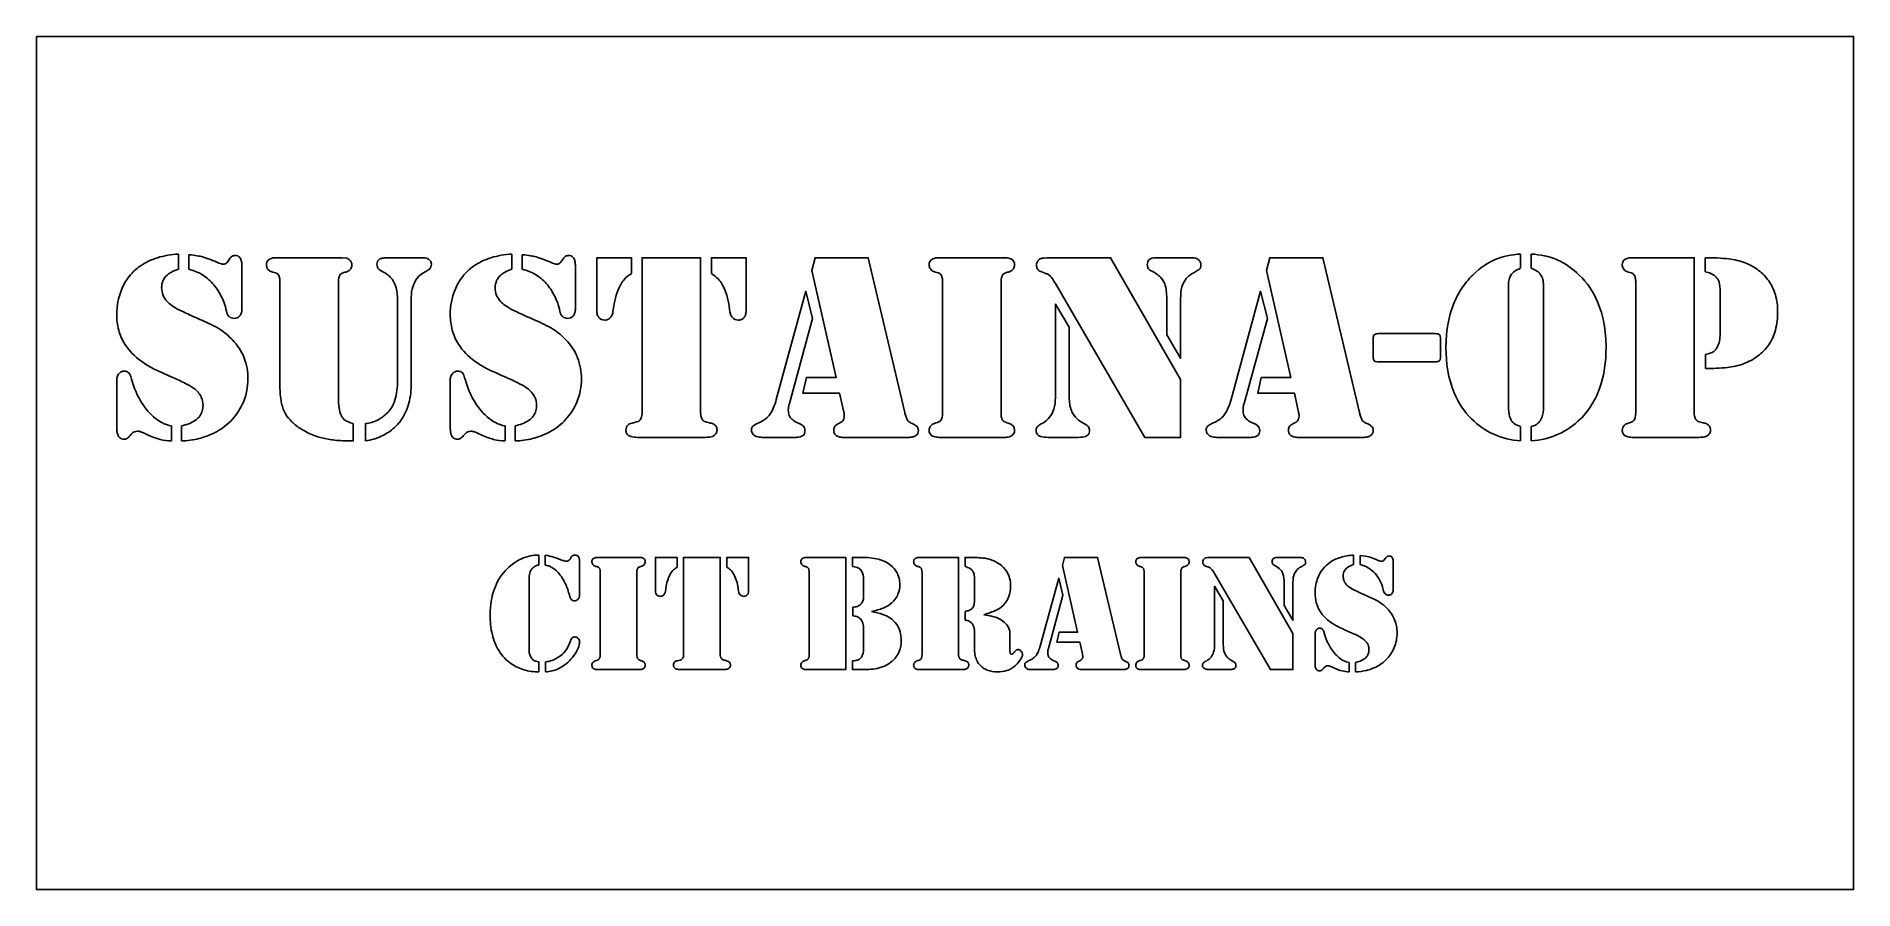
# Model space of a CAD drawing. Header units: millimetres. Extents: x -50 to 30.9, y -38 to 0.
import ezdxf

# ---------------------------------------------------------------- set-up
doc = ezdxf.new("R2010")
doc.units = ezdxf.units.MM

msp = doc.modelspace()

# ---------------------------------------------------------------- linework, layer by layer
for p, q in [((-43.728, -9.698), (-43.728, -10.372)), ((-28.881, -9.698), (-28.881, -10.372)), ((16.022, -9.698), (16.022, -10.33)), ((16.501, -10.33), (16.501, -9.698)), ((-43.263, -10.372), (-43.263, -9.726)), ((-41.562, -10.066), (-41.437, -9.893)), ((-40.902, -10.233), (-40.902, -12.17)), ((-34.409, -9.858), (-32.978, -9.858)), ((-28.416, -10.372), (-28.416, -9.726)), ((-26.715, -10.066), (-26.59, -9.893)), ((-26.055, -10.233), (-26.055, -12.17)), ((-9.867, -9.858), (-6.944, -9.858)), ((-5.11, -10.559), (-5.333, -10.476)), ((-0.159, -9.858), (1.299, -9.858)), ((24.244, -10.49), (24.244, -9.858)), ((-39.208, -15.518), (-39.208, -10.927)), ((-36.603, -10.927), (-36.603, -15.844)), ((-9.708, -16.789), (-9.708, -10.927)), ((-7.103, -10.927), (-7.103, -16.789)), ((15.48, -11.157), (15.48, -16.393)), ((17.049, -16.393), (17.049, -11.157)), ((21.147, -16.789), (21.147, -10.927)), ((-33.978, -15.441), (-33.978, -11.622)), ((-33.36, -11.622), (-33.36, -15.441)), ((-24.326, -11.914), (-24.381, -12.275)), ((-19.173, -12.275), (-19.228, -11.914)), ((24.903, -13.233), (24.903, -11.351)), ((9.459, -14.261), (9.459, -13.476)), ((9.702, -13.24), (12.216, -13.24)), ((12.459, -13.476), (12.459, -14.261)), ((12.216, -14.497), (9.702, -14.497)), ((24.251, -14.795), (24.251, -14.17)), ((-46.472, -17.434), (-46.472, -15.302)), ((-31.624, -17.434), (-31.624, -15.302)), ((-44.034, -17.351), (-44.034, -18.018)), ((-43.59, -18.018), (-43.59, -17.351)), ((-35.402, -18.018), (-35.402, -17.247)), ((-29.187, -17.351), (-29.187, -18.018)), ((-28.742, -18.018), (-28.742, -17.351)), ((-16.228, -17.177), (-16.027, -17.275)), ((-3.492, -17.198), (-3.319, -17.295)), ((4.015, -17.177), (4.216, -17.275)), ((16.022, -17.372), (16.022, -18.018)), ((16.501, -18.018), (16.501, -17.372)), ((-20.277, -17.858), (-23.284, -17.858)), ((-16.256, -17.858), (-17.742, -17.858)), ((-11.242, -17.858), (-14.166, -17.858)), ((-6.944, -17.858), (-9.867, -17.858)), ((-3.666, -17.858), (-5.013, -17.858)), ((3.987, -17.858), (2.501, -17.858)), ((9.001, -17.858), (6.077, -17.858)), ((23.959, -17.858), (20.987, -17.858)), ((-27.397, -23.549), (-27.397, -23.106)), ((-26.291, -23.28), (-26.243, -23.189)), ((-25.874, -23.332), (-25.874, -24.86)), ((-25.045, -23.202), (-23.218, -23.202)), ((-0.835, -23.202), (0.992, -23.202)), ((5.233, -23.202), (6.144, -23.202)), ((8.588, -23.102), (8.588, -23.523)), ((8.879, -23.523), (8.879, -23.119)), ((9.942, -23.332), (10.02, -23.224)), ((10.354, -23.436), (10.354, -24.647)), ((-28.113, -24.187), (-28.113, -27.373)), ((-24.945, -27.534), (-24.945, -23.87)), ((-23.317, -23.87), (-23.317, -27.534)), ((-15.644, -27.534), (-15.644, -23.87)), ((-13.222, -24.999), (-13.222, -24.161)), ((-10.622, -27.534), (-10.622, -23.87)), ((-8.291, -25.103), (-8.291, -24.131)), ((-0.735, -27.534), (-0.735, -23.87)), ((0.893, -23.87), (0.893, -27.534)), ((2.138, -23.64), (1.999, -23.588)), ((-22.011, -24.487), (-22.046, -24.712)), ((-18.791, -24.712), (-18.825, -24.487)), ((-13.708, -25.802), (-13.708, -25.424)), ((-8.704, -25.997), (-8.704, -25.606)), ((-13.222, -27.251), (-13.222, -26.418)), ((-8.291, -27.256), (-8.291, -26.639)), ((-6.707, -26.639), (-6.707, -27.395)), ((6.874, -27.937), (6.874, -26.605)), ((-27.688, -27.855), (-27.688, -28.302)), ((-27.389, -28.302), (-27.389, -27.855)), ((-23.218, -28.202), (-25.045, -28.202)), ((-19.481, -28.202), (-21.36, -28.202)), ((-8.864, -28.202), (-10.722, -28.202)), ((-4.828, -28.202), (-5.757, -28.202)), ((-4.811, -27.777), (-4.685, -27.837)), ((-1.694, -28.202), (-3.521, -28.202)), ((0.992, -28.202), (-0.835, -28.202)), ((3.041, -28.202), (2.199, -28.202)), ((3.15, -27.79), (3.258, -27.85)), ((8.397, -27.885), (8.397, -28.302)), ((8.675, -28.302), (8.675, -27.885))]:
    msp.add_line(p, q)
msp.add_lwpolyline([(-50.05, 0), (-50.05, -38), (30.85, -38), (30.85, 0)], close=True)
for points in [[(-39.367, -9.858), (-36.444, -9.858), (-36.235, -9.879)], [(-25.097, -12.254), (-25.097, -9.858), (-23.555, -9.858), (-23.555, -10.566)], [(-23.083, -16.747), (-23.083, -9.858), (-20.478, -9.858), (-20.478, -16.747)], [(-19.999, -10.566), (-19.999, -9.858), (-18.458, -9.858), (-18.458, -12.254)], [(-14.103, -16.74), (-14.291, -15.893), (-15.923, -15.893), (-15.763, -15.198), (-14.451, -15.198), (-15.534, -10.434), (-15.381, -9.858), (-13.02, -9.858), (-11.395, -16.747)], [(-4.791, -9.858), (-2.228, -9.858), (0.89, -15.275), (0.89, -17.858), (-0.708, -17.858), (-4.687, -11.004)], [(6.14, -16.74), (5.952, -15.893), (4.32, -15.893), (4.48, -15.198), (5.792, -15.198), (4.709, -10.434), (4.862, -9.858), (7.223, -9.858), (8.848, -16.747)], [(20.987, -9.858), (23.751, -9.858), (23.751, -16.747)], [(-17.11, -16.177), (-15.791, -11.351), (-15.492, -12.559), (-16.527, -16.344)], [(-4.687, -16.087), (-4.687, -11.92), (-4.069, -12.948), (-4.069, -16.087)], [(0.89, -11.664), (0.89, -14.337), (0.272, -13.289), (0.272, -11.664)], [(3.133, -16.177), (4.452, -11.351), (4.751, -12.559), (3.716, -16.344)], [(-35.944, -17.247), (-35.944, -18.018), (-36.069, -18.018)], [(-27.771, -23.102), (-27.688, -23.102), (-27.688, -23.545)], [(-22.493, -24.699), (-22.493, -23.202), (-21.529, -23.202), (-21.529, -23.645)], [(-21.234, -27.508), (-21.234, -23.202), (-19.607, -23.202), (-19.607, -27.508)], [(-19.307, -23.645), (-19.307, -23.202), (-18.343, -23.202), (-18.343, -24.699)], [(-15.744, -23.202), (-14.016, -23.202), (-14.016, -28.202), (-15.744, -28.202)], [(-13.725, -23.606), (-13.725, -23.202), (-13.3, -23.202)], [(-10.722, -23.202), (-8.995, -23.202), (-8.995, -27.508)], [(-8.704, -23.61), (-8.704, -23.202), (-8.608, -23.202)], [(-3.482, -27.503), (-3.6, -26.974), (-4.62, -26.974), (-4.52, -26.54), (-3.699, -26.54), (-4.376, -23.562), (-4.281, -23.202), (-2.805, -23.202), (-1.79, -27.508)], [(2.338, -23.202), (3.939, -23.202), (5.888, -26.587), (5.888, -28.202), (4.89, -28.202), (2.403, -23.918)], [(-5.362, -27.152), (-4.537, -24.135), (-4.35, -24.89), (-4.997, -27.256)], [(2.403, -27.095), (2.403, -24.491), (2.789, -25.133), (2.789, -27.095)], [(5.888, -24.33), (5.888, -26.001), (5.502, -25.346), (5.502, -24.33)], [(-13.287, -28.202), (-13.725, -28.202), (-13.725, -27.816)]]:
    msp.add_lwpolyline(points)
for points, knots in [([(-45.43, -10.233), (-45.194, -10.068), (-44.935, -9.946), (-44.359, -9.765), (-44.044, -9.716), (-43.728, -9.698)], [0, 0, 0, 0, 0.0863827, 0.0863827, 0.1812455, 0.1812455, 0.1812455, 0.1812455]), ([(-30.583, -10.233), (-30.346, -10.068), (-30.088, -9.946), (-29.512, -9.765), (-29.197, -9.716), (-28.881, -9.698)], [0, 0, 0, 0, 0.0863827, 0.0863827, 0.1812455, 0.1812455, 0.1812455, 0.1812455]), ([(13.897, -10.629), (14.27, -10.261), (14.612, -10.068), (15.234, -9.794), (15.623, -9.716), (16.022, -9.698)], [0, 0, 0, 0, 0.1574029, 0.1574029, 0.3816369, 0.3816369, 0.3816369, 0.3816369]), ([(16.501, -9.698), (16.9, -9.716), (17.289, -9.795), (18.024, -10.116), (18.347, -10.348), (18.633, -10.629)], [0, 0, 0, 0, 0.1198286, 0.1198286, 0.239514, 0.239514, 0.239514, 0.239514]), ([(-46.472, -12.379), (-46.472, -12), (-46.405, -11.634), (-46.186, -11.107), (-46.076, -10.897), (-45.775, -10.515), (-45.613, -10.362), (-45.43, -10.233)], [0, 0, 0, 0, 0.1134952, 0.1134952, 0.1712604, 0.1712604, 0.2207459, 0.2207459, 0.2207459, 0.2207459]), ([(-43.728, -10.372), (-43.882, -10.416), (-44.034, -10.481), (-44.252, -10.645), (-44.322, -10.722), (-44.406, -10.864), (-44.43, -10.924), (-44.464, -11.054), (-44.472, -11.122), (-44.472, -11.191)], [0, 0, 0, 0, 0.0479295, 0.0479295, 0.0816097, 0.0816097, 0.1037927, 0.1037927, 0.1270453, 0.1270453, 0.1270453, 0.1270453]), ([(-43.263, -9.726), (-42.969, -9.749), (-42.779, -9.789), (-42.445, -9.879), (-42.165, -9.991), (-41.923, -10.094)], [0, 0, 0, 0, 0.0886406, 0.0886406, 0.234056, 0.234056, 0.234056, 0.234056]), ([(-42.201, -11.004), (-42.339, -10.847), (-42.498, -10.713), (-42.861, -10.498), (-43.057, -10.421), (-43.263, -10.372)], [0, 0, 0, 0, 0.0628611, 0.0628611, 0.1265383, 0.1265383, 0.1265383, 0.1265383]), ([(-41.923, -10.094), (-41.888, -10.108), (-41.851, -10.121), (-41.787, -10.137), (-41.757, -10.143), (-41.728, -10.143)], [0, 0, 0, 0, 0.01117753, 0.01117753, 0.01978502, 0.01978502, 0.01978502, 0.01978502]), ([(-41.728, -10.143), (-41.698, -10.143), (-41.666, -10.138), (-41.623, -10.12), (-41.609, -10.112), (-41.583, -10.092), (-41.572, -10.08), (-41.562, -10.066)], [0, 0, 0, 0, 0.00927775, 0.00927775, 0.0141923, 0.0141923, 0.01915768, 0.01915768, 0.01915768, 0.01915768]), ([(-41.437, -9.893), (-41.409, -9.855), (-41.376, -9.821), (-41.316, -9.785), (-41.296, -9.776), (-41.252, -9.764), (-41.23, -9.761), (-41.208, -9.761)], [0, 0, 0, 0, 0.01402046, 0.01402046, 0.0208004, 0.0208004, 0.02755418, 0.02755418, 0.02755418, 0.02755418]), ([(-41.208, -9.761), (-41.167, -9.761), (-41.125, -9.766), (-41.059, -9.793), (-41.033, -9.809), (-40.991, -9.851), (-40.972, -9.876), (-40.936, -9.951), (-40.924, -10), (-40.906, -10.107), (-40.902, -10.172), (-40.902, -10.233)], [0, 0, 0, 0, 0.01228522, 0.01228522, 0.02158176, 0.02158176, 0.03002828, 0.03002828, 0.04111803, 0.04111803, 0.05546597, 0.05546597, 0.05546597, 0.05546597]), ([(-39.805, -10.17), (-39.805, -10.13), (-39.799, -10.09), (-39.771, -10.021), (-39.753, -9.994), (-39.705, -9.946), (-39.675, -9.926), (-39.602, -9.891), (-39.561, -9.879), (-39.469, -9.861), (-39.418, -9.858), (-39.367, -9.858)], [0, 0, 0, 0, 0.01212284, 0.01212284, 0.0221637, 0.0221637, 0.03254705, 0.03254705, 0.04409724, 0.04409724, 0.05779698, 0.05779698, 0.05779698, 0.05779698]), ([(-39.569, -10.483), (-39.616, -10.468), (-39.662, -10.446), (-39.729, -10.391), (-39.752, -10.363), (-39.781, -10.307), (-39.79, -10.282), (-39.802, -10.228), (-39.805, -10.199), (-39.805, -10.17)], [0, 0, 0, 0, 0.01490378, 0.01490378, 0.02600683, 0.02600683, 0.03389835, 0.03389835, 0.04252897, 0.04252897, 0.04252897, 0.04252897]), ([(-39.277, -10.629), (-39.29, -10.608), (-39.305, -10.587), (-39.334, -10.563), (-39.343, -10.559), (-39.414, -10.533), (-39.513, -10.501), (-39.569, -10.483)], [0, 0, 0, 0, 0.00744196, 0.00744196, 0.01282415, 0.01282415, 0.02402511, 0.02402511, 0.02402511, 0.02402511]), ([(-36.242, -10.483), (-36.289, -10.498), (-36.349, -10.517), (-36.426, -10.543), (-36.459, -10.55), (-36.501, -10.582), (-36.518, -10.603), (-36.534, -10.629)], [0, 0, 0, 0, 0.014599, 0.014599, 0.02393556, 0.02393556, 0.03027113, 0.03027113, 0.03027113, 0.03027113]), ([(-36.006, -10.17), (-36.006, -10.216), (-36.013, -10.262), (-36.044, -10.338), (-36.063, -10.368), (-36.109, -10.414), (-36.132, -10.431), (-36.183, -10.461), (-36.212, -10.473), (-36.242, -10.483)], [0, 0, 0, 0, 0.01370623, 0.01370623, 0.02469017, 0.02469017, 0.03314726, 0.03314726, 0.04257572, 0.04257572, 0.04257572, 0.04257572]), ([(-36.235, -9.879), (-36.187, -9.896), (-36.143, -9.922), (-36.074, -9.985), (-36.049, -10.016), (-36.023, -10.071), (-36.017, -10.089), (-36.008, -10.129), (-36.006, -10.15), (-36.006, -10.17)], [0, 0, 0, 0, 0.01551964, 0.01551964, 0.02809306, 0.02809306, 0.03424452, 0.03424452, 0.04064535, 0.04064535, 0.04064535, 0.04064535]), ([(-34.888, -10.143), (-34.888, -10.105), (-34.883, -10.066), (-34.859, -10.004), (-34.844, -9.981), (-34.801, -9.937), (-34.776, -9.922), (-34.711, -9.891), (-34.661, -9.879), (-34.548, -9.861), (-34.476, -9.858), (-34.409, -9.858)], [0, 0, 0, 0, 0.01141994, 0.01141994, 0.01992698, 0.01992698, 0.02958903, 0.02958903, 0.04816069, 0.04816069, 0.07465967, 0.07465967, 0.07465967, 0.07465967]), ([(-34.597, -10.497), (-34.7, -10.445), (-34.78, -10.395), (-34.835, -10.335), (-34.854, -10.312), (-34.883, -10.232), (-34.888, -10.187), (-34.888, -10.143)], [0, 0, 0, 0, 0.03466897, 0.03466897, 0.04480749, 0.04480749, 0.05557324, 0.05557324, 0.05557324, 0.05557324]), ([(-33.978, -11.622), (-33.978, -11.432), (-34.004, -11.239), (-34.123, -10.941), (-34.19, -10.831), (-34.37, -10.636), (-34.477, -10.558), (-34.597, -10.497)], [0, 0, 0, 0, 0.0570481, 0.0570481, 0.0962526, 0.0962526, 0.136438, 0.136438, 0.136438, 0.136438]), ([(-32.978, -9.858), (-32.822, -9.858), (-32.764, -9.864), (-32.693, -9.875), (-32.654, -9.891), (-32.617, -9.914)], [0, 0, 0, 0, 0.0470586, 0.0470586, 0.1175822, 0.1175822, 0.1175822, 0.1175822]), ([(-32.555, -10.372), (-32.566, -10.381), (-32.59, -10.396), (-32.674, -10.447), (-32.756, -10.493), (-32.812, -10.525)], [0, 0, 0, 0, 0.00424943, 0.00424943, 0.01307513, 0.01307513, 0.01307513, 0.01307513]), ([(-32.617, -9.914), (-32.581, -9.933), (-32.547, -9.959), (-32.502, -10.013), (-32.488, -10.037), (-32.469, -10.092), (-32.465, -10.12), (-32.465, -10.15)], [0, 0, 0, 0, 0.01252572, 0.01252572, 0.02105602, 0.02105602, 0.02982738, 0.02982738, 0.02982738, 0.02982738]), ([(-32.465, -10.15), (-32.465, -10.191), (-32.471, -10.232), (-32.503, -10.309), (-32.526, -10.343), (-32.555, -10.372)], [0, 0, 0, 0, 0.01255722, 0.01255722, 0.02492131, 0.02492131, 0.02492131, 0.02492131]), ([(-31.624, -12.379), (-31.624, -12), (-31.558, -11.634), (-31.338, -11.107), (-31.229, -10.897), (-30.928, -10.515), (-30.766, -10.362), (-30.583, -10.233)], [0, 0, 0, 0, 0.1134952, 0.1134952, 0.1712604, 0.1712604, 0.2207459, 0.2207459, 0.2207459, 0.2207459]), ([(-28.881, -10.372), (-29.035, -10.416), (-29.187, -10.481), (-29.405, -10.645), (-29.474, -10.722), (-29.558, -10.864), (-29.583, -10.924), (-29.617, -11.054), (-29.624, -11.122), (-29.624, -11.191)], [0, 0, 0, 0, 0.0479295, 0.0479295, 0.0816097, 0.0816097, 0.1037927, 0.1037927, 0.1270453, 0.1270453, 0.1270453, 0.1270453]), ([(-28.416, -9.726), (-28.121, -9.749), (-27.931, -9.789), (-27.597, -9.879), (-27.318, -9.991), (-27.076, -10.094)], [0, 0, 0, 0, 0.0886406, 0.0886406, 0.234056, 0.234056, 0.234056, 0.234056]), ([(-27.353, -11.004), (-27.492, -10.847), (-27.651, -10.713), (-28.013, -10.498), (-28.21, -10.421), (-28.416, -10.372)], [0, 0, 0, 0, 0.0628611, 0.0628611, 0.1265383, 0.1265383, 0.1265383, 0.1265383]), ([(-27.076, -10.094), (-27.041, -10.108), (-27.004, -10.121), (-26.94, -10.137), (-26.91, -10.143), (-26.881, -10.143)], [0, 0, 0, 0, 0.01117753, 0.01117753, 0.01978502, 0.01978502, 0.01978502, 0.01978502]), ([(-26.881, -10.143), (-26.85, -10.143), (-26.819, -10.138), (-26.776, -10.12), (-26.761, -10.112), (-26.736, -10.092), (-26.724, -10.08), (-26.715, -10.066)], [0, 0, 0, 0, 0.00927775, 0.00927775, 0.0141923, 0.0141923, 0.01915768, 0.01915768, 0.01915768, 0.01915768]), ([(-26.59, -9.893), (-26.562, -9.855), (-26.529, -9.821), (-26.469, -9.785), (-26.449, -9.776), (-26.405, -9.764), (-26.383, -9.761), (-26.36, -9.761)], [0, 0, 0, 0, 0.01402046, 0.01402046, 0.0208004, 0.0208004, 0.02755418, 0.02755418, 0.02755418, 0.02755418]), ([(-26.36, -9.761), (-26.319, -9.761), (-26.278, -9.766), (-26.211, -9.793), (-26.186, -9.809), (-26.143, -9.851), (-26.125, -9.876), (-26.089, -9.951), (-26.076, -10), (-26.058, -10.107), (-26.055, -10.172), (-26.055, -10.233)], [0, 0, 0, 0, 0.01228522, 0.01228522, 0.02158176, 0.02158176, 0.03002828, 0.03002828, 0.04111803, 0.04111803, 0.05546597, 0.05546597, 0.05546597, 0.05546597]), ([(-10.305, -10.164), (-10.305, -10.125), (-10.299, -10.088), (-10.272, -10.022), (-10.254, -9.995), (-10.206, -9.946), (-10.174, -9.925), (-10.103, -9.891), (-10.061, -9.879), (-9.97, -9.861), (-9.918, -9.858), (-9.867, -9.858)], [0, 0, 0, 0, 0.01146579, 0.01146579, 0.02124528, 0.02124528, 0.0322848, 0.0322848, 0.04503929, 0.04503929, 0.06017011, 0.06017011, 0.06017011, 0.06017011]), ([(-10.069, -10.483), (-10.116, -10.468), (-10.161, -10.446), (-10.227, -10.391), (-10.251, -10.362), (-10.281, -10.305), (-10.29, -10.279), (-10.302, -10.224), (-10.305, -10.193), (-10.305, -10.164)], [0, 0, 0, 0, 0.01476837, 0.01476837, 0.02600461, 0.02600461, 0.03417235, 0.03417235, 0.04315424, 0.04315424, 0.04315424, 0.04315424]), ([(-9.777, -10.629), (-9.79, -10.608), (-9.805, -10.587), (-9.834, -10.563), (-9.843, -10.559), (-9.914, -10.533), (-10.013, -10.501), (-10.069, -10.483)], [0, 0, 0, 0, 0.00744196, 0.00744196, 0.01282415, 0.01282415, 0.02402511, 0.02402511, 0.02402511, 0.02402511]), ([(-6.742, -10.483), (-6.789, -10.498), (-6.849, -10.517), (-6.926, -10.543), (-6.959, -10.55), (-7.001, -10.582), (-7.018, -10.603), (-7.034, -10.629)], [0, 0, 0, 0, 0.014599, 0.014599, 0.02393556, 0.02393556, 0.03027113, 0.03027113, 0.03027113, 0.03027113]), ([(-6.944, -9.858), (-6.867, -9.858), (-6.785, -9.866), (-6.658, -9.911), (-6.62, -9.936), (-6.568, -9.981), (-6.548, -10.007), (-6.524, -10.057), (-6.517, -10.076), (-6.508, -10.119), (-6.506, -10.141), (-6.506, -10.164)], [0, 0, 0, 0, 0.02307725, 0.02307725, 0.04045897, 0.04045897, 0.05728357, 0.05728357, 0.06770959, 0.06770959, 0.07888234, 0.07888234, 0.07888234, 0.07888234]), ([(-6.506, -10.164), (-6.506, -10.211), (-6.513, -10.259), (-6.545, -10.337), (-6.565, -10.368), (-6.61, -10.415), (-6.633, -10.431), (-6.684, -10.461), (-6.713, -10.473), (-6.742, -10.483)], [0, 0, 0, 0, 0.01426051, 0.01426051, 0.02544649, 0.02544649, 0.03385402, 0.03385402, 0.04317401, 0.04317401, 0.04317401, 0.04317401]), ([(-5.527, -10.205), (-5.527, -10.157), (-5.519, -10.111), (-5.491, -10.044), (-5.47, -10.002), (-5.418, -9.949), (-5.403, -9.937), (-5.369, -9.916), (-5.351, -9.907), (-5.333, -9.9)], [0, 0, 0, 0, 0.01431127, 0.01431127, 0.02181596, 0.02181596, 0.02451918, 0.02451918, 0.02727428, 0.02727428, 0.02727428, 0.02727428]), ([(-5.333, -10.476), (-5.367, -10.465), (-5.398, -10.449), (-5.455, -10.402), (-5.475, -10.374), (-5.501, -10.328), (-5.511, -10.304), (-5.524, -10.255), (-5.527, -10.231), (-5.527, -10.205)], [0, 0, 0, 0, 0.01071807, 0.01071807, 0.02211496, 0.02211496, 0.03223353, 0.03223353, 0.04235698, 0.04235698, 0.04235698, 0.04235698]), ([(-5.333, -9.9), (-5.315, -9.892), (-5.29, -9.886), (-5.169, -9.865), (-4.998, -9.858), (-4.791, -9.858)], [0, 0, 0, 0, 0.00585056, 0.00585056, 0.03129018, 0.03129018, 0.03129018, 0.03129018]), ([(-0.597, -10.164), (-0.597, -10.121), (-0.591, -10.077), (-0.564, -10.008), (-0.548, -9.982), (-0.505, -9.938), (-0.48, -9.921), (-0.413, -9.889), (-0.369, -9.878), (-0.272, -9.861), (-0.214, -9.858), (-0.159, -9.858)], [0, 0, 0, 0, 0.01288248, 0.01288248, 0.02216823, 0.02216823, 0.03140605, 0.03140605, 0.0443501, 0.0443501, 0.06097555, 0.06097555, 0.06097555, 0.06097555]), ([(-0.381, -10.462), (-0.434, -10.437), (-0.484, -10.407), (-0.539, -10.351), (-0.56, -10.325), (-0.591, -10.248), (-0.597, -10.206), (-0.597, -10.164)], [0, 0, 0, 0, 0.0175432, 0.0175432, 0.02615042, 0.02615042, 0.0349751, 0.0349751, 0.0349751, 0.0349751]), ([(0.272, -11.664), (0.272, -11.44), (0.25, -11.213), (0.149, -10.937), (0.099, -10.841), (-0.102, -10.625), (-0.24, -10.534), (-0.381, -10.462)], [0, 0, 0, 0, 0.0671449, 0.0671449, 0.1003761, 0.1003761, 0.139016, 0.139016, 0.139016, 0.139016]), ([(1.299, -9.858), (1.379, -9.858), (1.47, -9.863), (1.577, -9.889), (1.607, -9.899), (1.656, -9.924), (1.678, -9.938), (1.695, -9.955)], [0, 0, 0, 0, 0.0239133, 0.0239133, 0.03294149, 0.03294149, 0.04037089, 0.04037089, 0.04037089, 0.04037089]), ([(1.792, -10.177), (1.792, -10.217), (1.788, -10.258), (1.762, -10.328), (1.745, -10.349), (1.715, -10.382), (1.687, -10.402), (1.604, -10.457), (1.532, -10.495), (1.473, -10.525)], [0, 0, 0, 0, 0.01186172, 0.01186172, 0.02242444, 0.02242444, 0.03966135, 0.03966135, 0.07490599, 0.07490599, 0.07490599, 0.07490599]), ([(1.695, -9.955), (1.725, -9.983), (1.749, -10.015), (1.775, -10.071), (1.782, -10.091), (1.79, -10.134), (1.792, -10.155), (1.792, -10.177)], [0, 0, 0, 0, 0.01223389, 0.01223389, 0.01856845, 0.01856845, 0.02517039, 0.02517039, 0.02517039, 0.02517039]), ([(16.022, -10.33), (15.912, -10.371), (15.801, -10.426), (15.633, -10.567), (15.594, -10.629), (15.537, -10.739), (15.516, -10.811), (15.486, -10.972), (15.48, -11.066), (15.48, -11.157)], [0, 0, 0, 0, 0.0350687, 0.0350687, 0.0655339, 0.0655339, 0.109445, 0.109445, 0.1639923, 0.1639923, 0.1639923, 0.1639923]), ([(16.945, -10.664), (16.907, -10.596), (16.86, -10.533), (16.764, -10.457), (16.687, -10.402), (16.501, -10.33)], [0, 0, 0, 0, 0.02332961, 0.02332961, 0.036646, 0.036646, 0.036646, 0.036646]), ([(20.549, -10.164), (20.549, -10.125), (20.555, -10.088), (20.582, -10.022), (20.6, -9.995), (20.649, -9.946), (20.68, -9.925), (20.752, -9.891), (20.793, -9.879), (20.885, -9.861), (20.936, -9.858), (20.987, -9.858)], [0, 0, 0, 0, 0.01146579, 0.01146579, 0.02124528, 0.02124528, 0.0322848, 0.0322848, 0.04503929, 0.04503929, 0.06017011, 0.06017011, 0.06017011, 0.06017011]), ([(20.785, -10.483), (20.739, -10.468), (20.694, -10.446), (20.627, -10.391), (20.603, -10.362), (20.573, -10.305), (20.564, -10.279), (20.552, -10.224), (20.549, -10.193), (20.549, -10.164)], [0, 0, 0, 0, 0.01476837, 0.01476837, 0.02600461, 0.02600461, 0.03417235, 0.03417235, 0.04315424, 0.04315424, 0.04315424, 0.04315424]), ([(21.077, -10.629), (21.064, -10.608), (21.049, -10.587), (21.02, -10.563), (21.011, -10.559), (20.94, -10.533), (20.841, -10.501), (20.785, -10.483)], [0, 0, 0, 0, 0.00744196, 0.00744196, 0.01282415, 0.01282415, 0.02402511, 0.02402511, 0.02402511, 0.02402511]), ([(24.244, -9.858), (24.584, -9.858), (24.954, -9.872), (25.53, -9.946), (25.798, -9.997), (26.022, -10.087)], [0, 0, 0, 0, 0.1021613, 0.1021613, 0.1739336, 0.1739336, 0.1739336, 0.1739336]), ([(24.695, -10.698), (24.638, -10.641), (24.572, -10.597), (24.418, -10.526), (24.332, -10.503), (24.244, -10.49)], [0, 0, 0, 0, 0.0241925, 0.0241925, 0.05083261, 0.05083261, 0.05083261, 0.05083261]), ([(26.022, -10.087), (26.235, -10.171), (26.435, -10.281), (26.792, -10.555), (26.943, -10.712), (27.07, -10.893)], [0, 0, 0, 0, 0.0687638, 0.0687638, 0.1349575, 0.1349575, 0.1349575, 0.1349575]), ([(-44.472, -11.191), (-44.472, -11.312), (-44.452, -11.43), (-44.364, -11.642), (-44.305, -11.727), (-44.109, -11.934), (-43.95, -12.042), (-43.798, -12.129)], [0, 0, 0, 0, 0.0361162, 0.0361162, 0.0689235, 0.0689235, 0.1219348, 0.1219348, 0.1219348, 0.1219348]), ([(-41.61, -12.143), (-41.668, -11.876), (-41.773, -11.662), (-41.936, -11.354), (-42.057, -11.171), (-42.201, -11.004)], [0, 0, 0, 0, 0.0817668, 0.0817668, 0.2221988, 0.2221988, 0.2221988, 0.2221988]), ([(-39.208, -10.927), (-39.208, -10.869), (-39.212, -10.806), (-39.23, -10.726), (-39.237, -10.703), (-39.255, -10.663), (-39.265, -10.645), (-39.277, -10.629)], [0, 0, 0, 0, 0.0175249, 0.0175249, 0.02454633, 0.02454633, 0.03060484, 0.03060484, 0.03060484, 0.03060484]), ([(-36.534, -10.629), (-36.552, -10.652), (-36.565, -10.679), (-36.596, -10.771), (-36.603, -10.85), (-36.603, -10.927)], [0, 0, 0, 0, 0.008725, 0.008725, 0.02923416, 0.02923416, 0.02923416, 0.02923416]), ([(-32.812, -10.525), (-32.923, -10.588), (-33.018, -10.671), (-33.174, -10.87), (-33.244, -10.997), (-33.34, -11.301), (-33.36, -11.461), (-33.36, -11.622)], [0, 0, 0, 0, 0.0384252, 0.0384252, 0.076056, 0.076056, 0.1142293, 0.1142293, 0.1142293, 0.1142293]), ([(-29.624, -11.191), (-29.624, -11.312), (-29.605, -11.43), (-29.517, -11.642), (-29.458, -11.727), (-29.262, -11.934), (-29.103, -12.042), (-28.951, -12.129)], [0, 0, 0, 0, 0.0361162, 0.0361162, 0.0689235, 0.0689235, 0.1219348, 0.1219348, 0.1219348, 0.1219348]), ([(-26.763, -12.143), (-26.82, -11.876), (-26.925, -11.662), (-27.088, -11.354), (-27.21, -11.171), (-27.353, -11.004)], [0, 0, 0, 0, 0.0817668, 0.0817668, 0.2221988, 0.2221988, 0.2221988, 0.2221988]), ([(-23.985, -10.969), (-24.071, -11.107), (-24.14, -11.254), (-24.255, -11.571), (-24.297, -11.741), (-24.326, -11.914)], [0, 0, 0, 0, 0.0487502, 0.0487502, 0.1011735, 0.1011735, 0.1011735, 0.1011735]), ([(-23.555, -10.566), (-23.644, -10.617), (-23.727, -10.677), (-23.872, -10.813), (-23.934, -10.887), (-23.985, -10.969)], [0, 0, 0, 0, 0.03069293, 0.03069293, 0.05977875, 0.05977875, 0.05977875, 0.05977875]), ([(-19.569, -10.969), (-19.622, -10.887), (-19.685, -10.814), (-19.83, -10.678), (-19.912, -10.618), (-19.999, -10.566)], [0, 0, 0, 0, 0.02927985, 0.02927985, 0.05970128, 0.05970128, 0.05970128, 0.05970128]), ([(-19.228, -11.914), (-19.257, -11.741), (-19.299, -11.571), (-19.414, -11.254), (-19.483, -11.107), (-19.569, -10.969)], [0, 0, 0, 0, 0.0524189, 0.0524189, 0.1011651, 0.1011651, 0.1011651, 0.1011651]), ([(-9.708, -10.927), (-9.708, -10.869), (-9.712, -10.806), (-9.73, -10.726), (-9.737, -10.703), (-9.755, -10.663), (-9.765, -10.645), (-9.777, -10.629)], [0, 0, 0, 0, 0.0175249, 0.0175249, 0.02454633, 0.02454633, 0.03060484, 0.03060484, 0.03060484, 0.03060484]), ([(-7.034, -10.629), (-7.052, -10.652), (-7.065, -10.679), (-7.096, -10.771), (-7.103, -10.85), (-7.103, -10.927)], [0, 0, 0, 0, 0.008725, 0.008725, 0.02923416, 0.02923416, 0.02923416, 0.02923416]), ([(-4.687, -11.004), (-4.771, -10.858), (-4.843, -10.749), (-4.93, -10.659), (-4.961, -10.634), (-5.032, -10.59), (-5.07, -10.573), (-5.11, -10.559)], [0, 0, 0, 0, 0.05041776, 0.05041776, 0.07431017, 0.07431017, 0.09928766, 0.09928766, 0.09928766, 0.09928766]), ([(1.001, -11.011), (0.96, -11.1), (0.934, -11.199), (0.897, -11.415), (0.89, -11.542), (0.89, -11.664)], [0, 0, 0, 0, 0.02949833, 0.02949833, 0.06605759, 0.06605759, 0.06605759, 0.06605759]), ([(1.473, -10.525), (1.371, -10.577), (1.279, -10.644), (1.117, -10.81), (1.052, -10.906), (1.001, -11.011)], [0, 0, 0, 0, 0.03447714, 0.03447714, 0.06953545, 0.06953545, 0.06953545, 0.06953545]), ([(12.702, -13.865), (12.702, -13.02), (12.855, -12.427), (13.102, -11.755), (13.225, -11.5), (13.526, -11.03), (13.699, -10.819), (13.897, -10.629)], [0, 0, 0, 0, 0.2535434, 0.2535434, 0.419895, 0.419895, 0.5809032, 0.5809032, 0.5809032, 0.5809032]), ([(17.049, -11.157), (17.049, -11.064), (17.042, -10.968), (17.008, -10.803), (16.983, -10.729), (16.945, -10.664)], [0, 0, 0, 0, 0.02780037, 0.02780037, 0.05053447, 0.05053447, 0.05053447, 0.05053447]), ([(18.633, -10.629), (18.986, -10.974), (19.257, -11.374), (19.582, -12.132), (19.673, -12.45), (19.799, -13.134), (19.827, -13.5), (19.827, -13.865)], [0, 0, 0, 0, 0.1480077, 0.1480077, 0.2472721, 0.2472721, 0.3566546, 0.3566546, 0.3566546, 0.3566546]), ([(21.147, -10.927), (21.147, -10.869), (21.142, -10.806), (21.124, -10.726), (21.117, -10.703), (21.099, -10.663), (21.089, -10.645), (21.077, -10.629)], [0, 0, 0, 0, 0.0175249, 0.0175249, 0.02454633, 0.02454633, 0.03060484, 0.03060484, 0.03060484, 0.03060484]), ([(24.903, -11.351), (24.903, -11.232), (24.898, -11.055), (24.847, -10.896), (24.826, -10.854), (24.77, -10.772), (24.734, -10.733), (24.695, -10.698)], [0, 0, 0, 0, 0.03578856, 0.03578856, 0.05006525, 0.05006525, 0.0657268, 0.0657268, 0.0657268, 0.0657268]), ([(27.07, -10.893), (27.204, -11.083), (27.302, -11.292), (27.437, -11.758), (27.466, -12.009), (27.466, -12.261)], [0, 0, 0, 0, 0.0699688, 0.0699688, 0.1454952, 0.1454952, 0.1454952, 0.1454952]), ([(-43.798, -12.129), (-43.696, -12.184), (-43.53, -12.262), (-43.176, -12.426), (-42.91, -12.545), (-42.687, -12.643)], [0, 0, 0, 0, 0.03480313, 0.03480313, 0.09385128, 0.09385128, 0.09385128, 0.09385128]), ([(-28.951, -12.129), (-28.849, -12.184), (-28.683, -12.262), (-28.329, -12.426), (-28.063, -12.545), (-27.84, -12.643)], [0, 0, 0, 0, 0.03480313, 0.03480313, 0.09385128, 0.09385128, 0.09385128, 0.09385128]), ([(-45.374, -14.469), (-45.665, -14.261), (-45.919, -14.011), (-46.23, -13.515), (-46.321, -13.307), (-46.444, -12.856), (-46.472, -12.618), (-46.472, -12.379)], [0, 0, 0, 0, 0.1072021, 0.1072021, 0.1757935, 0.1757935, 0.2476149, 0.2476149, 0.2476149, 0.2476149]), ([(-42.687, -12.643), (-42.429, -12.755), (-42.107, -12.905), (-41.668, -13.185), (-41.485, -13.343), (-41.319, -13.518)], [0, 0, 0, 0, 0.0843453, 0.0843453, 0.1566777, 0.1566777, 0.1566777, 0.1566777]), ([(-41.465, -12.483), (-41.5, -12.452), (-41.528, -12.415), (-41.561, -12.349), (-41.584, -12.296), (-41.61, -12.143)], [0, 0, 0, 0, 0.01417499, 0.01417499, 0.02210233, 0.02210233, 0.02210233, 0.02210233]), ([(-41.249, -12.559), (-41.288, -12.559), (-41.326, -12.553), (-41.399, -12.527), (-41.433, -12.507), (-41.465, -12.483)], [0, 0, 0, 0, 0.01160951, 0.01160951, 0.02347912, 0.02347912, 0.02347912, 0.02347912]), ([(-40.902, -12.17), (-40.902, -12.23), (-40.911, -12.29), (-40.956, -12.403), (-40.988, -12.441), (-41.04, -12.494), (-41.074, -12.517), (-41.157, -12.552), (-41.203, -12.559), (-41.249, -12.559)], [0, 0, 0, 0, 0.01797312, 0.01797312, 0.0365838, 0.0365838, 0.06101203, 0.06101203, 0.08800332, 0.08800332, 0.08800332, 0.08800332]), ([(-30.527, -14.469), (-30.818, -14.261), (-31.071, -14.011), (-31.383, -13.515), (-31.473, -13.307), (-31.597, -12.856), (-31.624, -12.618), (-31.624, -12.379)], [0, 0, 0, 0, 0.1072021, 0.1072021, 0.1757935, 0.1757935, 0.2476149, 0.2476149, 0.2476149, 0.2476149]), ([(-27.84, -12.643), (-27.582, -12.755), (-27.26, -12.905), (-26.821, -13.185), (-26.637, -13.343), (-26.472, -13.518)], [0, 0, 0, 0, 0.0843453, 0.0843453, 0.1566777, 0.1566777, 0.1566777, 0.1566777]), ([(-26.617, -12.483), (-26.653, -12.452), (-26.681, -12.415), (-26.714, -12.349), (-26.737, -12.296), (-26.763, -12.143)], [0, 0, 0, 0, 0.01417499, 0.01417499, 0.02210233, 0.02210233, 0.02210233, 0.02210233]), ([(-26.402, -12.559), (-26.441, -12.559), (-26.478, -12.553), (-26.552, -12.527), (-26.586, -12.507), (-26.617, -12.483)], [0, 0, 0, 0, 0.01160951, 0.01160951, 0.02347912, 0.02347912, 0.02347912, 0.02347912]), ([(-26.055, -12.17), (-26.055, -12.23), (-26.064, -12.29), (-26.109, -12.403), (-26.141, -12.441), (-26.193, -12.494), (-26.227, -12.517), (-26.309, -12.552), (-26.355, -12.559), (-26.402, -12.559)], [0, 0, 0, 0, 0.01797312, 0.01797312, 0.0365838, 0.0365838, 0.06101203, 0.06101203, 0.08800332, 0.08800332, 0.08800332, 0.08800332]), ([(-24.749, -12.636), (-24.797, -12.636), (-24.843, -12.628), (-24.925, -12.594), (-24.959, -12.572), (-25.013, -12.518), (-25.042, -12.483), (-25.088, -12.375), (-25.097, -12.315), (-25.097, -12.254)], [0, 0, 0, 0, 0.01420555, 0.01420555, 0.02659178, 0.02659178, 0.03706341, 0.03706341, 0.04840989, 0.04840989, 0.04840989, 0.04840989]), ([(-24.381, -12.275), (-24.392, -12.341), (-24.413, -12.406), (-24.475, -12.509), (-24.509, -12.546), (-24.575, -12.594), (-24.606, -12.61), (-24.675, -12.631), (-24.712, -12.636), (-24.749, -12.636)], [0, 0, 0, 0, 0.02025453, 0.02025453, 0.0360513, 0.0360513, 0.04822918, 0.04822918, 0.06099233, 0.06099233, 0.06099233, 0.06099233]), ([(-18.805, -12.636), (-18.852, -12.636), (-18.898, -12.628), (-18.981, -12.594), (-19.015, -12.571), (-19.071, -12.516), (-19.102, -12.478), (-19.15, -12.377), (-19.164, -12.326), (-19.173, -12.275)], [0, 0, 0, 0, 0.01415152, 0.01415152, 0.02671659, 0.02671659, 0.03791594, 0.03791594, 0.04771535, 0.04771535, 0.04771535, 0.04771535]), ([(-18.458, -12.254), (-18.458, -12.312), (-18.466, -12.371), (-18.505, -12.468), (-18.529, -12.506), (-18.591, -12.569), (-18.626, -12.593), (-18.71, -12.628), (-18.757, -12.636), (-18.805, -12.636)], [0, 0, 0, 0, 0.0175772, 0.0175772, 0.03131419, 0.03131419, 0.04405747, 0.04405747, 0.05841716, 0.05841716, 0.05841716, 0.05841716]), ([(27.466, -12.261), (27.466, -12.536), (27.438, -12.816), (27.304, -13.317), (27.208, -13.539), (27.07, -13.74)], [0, 0, 0, 0, 0.0826913, 0.0826913, 0.1557123, 0.1557123, 0.1557123, 0.1557123]), ([(-41.319, -13.518), (-41.098, -13.75), (-40.922, -14.013), (-40.684, -14.611), (-40.631, -14.925), (-40.631, -15.247)], [0, 0, 0, 0, 0.0962307, 0.0962307, 0.192908, 0.192908, 0.192908, 0.192908]), ([(-26.472, -13.518), (-26.25, -13.75), (-26.074, -14.013), (-25.837, -14.611), (-25.784, -14.925), (-25.784, -15.247)], [0, 0, 0, 0, 0.0962307, 0.0962307, 0.192908, 0.192908, 0.192908, 0.192908]), ([(9.459, -13.476), (9.459, -13.438), (9.462, -13.396), (9.477, -13.34), (9.485, -13.32), (9.505, -13.294), (9.515, -13.283), (9.549, -13.263), (9.569, -13.256), (9.625, -13.242), (9.665, -13.24), (9.702, -13.24)], [0, 0, 0, 0, 0.01131815, 0.01131815, 0.01739233, 0.01739233, 0.02116719, 0.02116719, 0.02526442, 0.02526442, 0.03266707, 0.03266707, 0.03266707, 0.03266707]), ([(12.216, -13.24), (12.256, -13.24), (12.3, -13.243), (12.358, -13.259), (12.379, -13.267), (12.407, -13.287), (12.417, -13.297), (12.437, -13.329), (12.444, -13.349), (12.457, -13.402), (12.459, -13.441), (12.459, -13.476)], [0, 0, 0, 0, 0.01187835, 0.01187835, 0.01809206, 0.01809206, 0.02215028, 0.02215028, 0.02663116, 0.02663116, 0.03465324, 0.03465324, 0.03465324, 0.03465324]), ([(24.778, -13.844), (24.824, -13.761), (24.853, -13.669), (24.895, -13.465), (24.903, -13.347), (24.903, -13.233)], [0, 0, 0, 0, 0.02836835, 0.02836835, 0.0626419, 0.0626419, 0.0626419, 0.0626419]), ([(27.07, -13.74), (26.936, -13.93), (26.775, -14.095), (26.395, -14.381), (26.18, -14.494), (25.952, -14.58)], [0, 0, 0, 0, 0.0698398, 0.0698398, 0.142865, 0.142865, 0.142865, 0.142865]), ([(-43.874, -15.24), (-44.204, -15.093), (-44.535, -14.948), (-45.038, -14.693), (-45.21, -14.588), (-45.374, -14.469)], [0, 0, 0, 0, 0.108281, 0.108281, 0.1690738, 0.1690738, 0.1690738, 0.1690738]), ([(-29.027, -15.24), (-29.357, -15.093), (-29.688, -14.948), (-30.191, -14.693), (-30.363, -14.588), (-30.527, -14.469)], [0, 0, 0, 0, 0.108281, 0.108281, 0.1690738, 0.1690738, 0.1690738, 0.1690738]), ([(9.702, -14.497), (9.662, -14.497), (9.618, -14.494), (9.56, -14.478), (9.539, -14.47), (9.511, -14.45), (9.501, -14.439), (9.481, -14.407), (9.475, -14.388), (9.462, -14.334), (9.459, -14.296), (9.459, -14.261)], [0, 0, 0, 0, 0.01187835, 0.01187835, 0.01809206, 0.01809206, 0.02215028, 0.02215028, 0.02663116, 0.02663116, 0.03465324, 0.03465324, 0.03465324, 0.03465324]), ([(12.459, -14.261), (12.459, -14.298), (12.456, -14.341), (12.441, -14.397), (12.433, -14.416), (12.413, -14.443), (12.403, -14.454), (12.369, -14.474), (12.349, -14.481), (12.293, -14.494), (12.253, -14.497), (12.216, -14.497)], [0, 0, 0, 0, 0.01131815, 0.01131815, 0.01739233, 0.01739233, 0.02116719, 0.02116719, 0.02526442, 0.02526442, 0.03266707, 0.03266707, 0.03266707, 0.03266707]), ([(13.841, -17.039), (13.505, -16.703), (13.248, -16.313), (12.799, -15.243), (12.702, -14.55), (12.702, -13.865)], [0, 0, 0, 0, 0.14249, 0.14249, 0.3481799, 0.3481799, 0.3481799, 0.3481799]), ([(19.827, -13.865), (19.827, -14.478), (19.75, -15.098), (19.45, -15.934), (19.332, -16.181), (19.044, -16.64), (18.878, -16.849), (18.688, -17.039)], [0, 0, 0, 0, 0.18391, 0.18391, 0.2661613, 0.2661613, 0.346589, 0.346589, 0.346589, 0.346589]), ([(24.251, -14.17), (24.428, -14.126), (24.538, -14.085), (24.637, -14.023), (24.668, -13.995), (24.728, -13.928), (24.755, -13.886), (24.778, -13.844)], [0, 0, 0, 0, 0.0549273, 0.0549273, 0.0856312, 0.0856312, 0.1210637, 0.1210637, 0.1210637, 0.1210637]), ([(-46.472, -15.302), (-46.472, -15.243), (-46.462, -15.185), (-46.413, -15.068), (-46.378, -15.025), (-46.325, -14.972), (-46.294, -14.949), (-46.222, -14.917), (-46.184, -14.909), (-46.145, -14.907)], [0, 0, 0, 0, 0.01780228, 0.01780228, 0.03800091, 0.03800091, 0.06081577, 0.06081577, 0.08343187, 0.08343187, 0.08343187, 0.08343187]), ([(-46.145, -14.907), (-46.107, -14.905), (-46.068, -14.908), (-46.004, -14.929), (-45.979, -14.943), (-45.944, -14.975), (-45.924, -14.995), (-45.863, -15.097), (-45.834, -15.18), (-45.812, -15.261)], [0, 0, 0, 0, 0.01150865, 0.01150865, 0.02020437, 0.02020437, 0.02564194, 0.02564194, 0.03434882, 0.03434882, 0.03434882, 0.03434882]), ([(-45.812, -15.261), (-45.704, -15.67), (-45.553, -15.981), (-45.267, -16.478), (-45.072, -16.731), (-44.833, -16.941)], [0, 0, 0, 0, 0.1271247, 0.1271247, 0.2866232, 0.2866232, 0.2866232, 0.2866232]), ([(-42.985, -15.719), (-43.075, -15.643), (-43.201, -15.568), (-43.495, -15.409), (-43.695, -15.317), (-43.874, -15.24)], [0, 0, 0, 0, 0.03511766, 0.03511766, 0.08510213, 0.08510213, 0.08510213, 0.08510213]), ([(-40.631, -15.247), (-40.631, -15.606), (-40.696, -15.953), (-40.951, -16.563), (-41.117, -16.826), (-41.525, -17.28), (-41.765, -17.466), (-42.034, -17.615)], [0, 0, 0, 0, 0.1077663, 0.1077663, 0.198328, 0.198328, 0.2900259, 0.2900259, 0.2900259, 0.2900259]), ([(-31.624, -15.302), (-31.624, -15.243), (-31.615, -15.185), (-31.566, -15.068), (-31.53, -15.025), (-31.478, -14.972), (-31.446, -14.949), (-31.375, -14.917), (-31.337, -14.909), (-31.298, -14.907)], [0, 0, 0, 0, 0.01780228, 0.01780228, 0.03800091, 0.03800091, 0.06081577, 0.06081577, 0.08343187, 0.08343187, 0.08343187, 0.08343187]), ([(-31.298, -14.907), (-31.26, -14.905), (-31.221, -14.908), (-31.157, -14.929), (-31.132, -14.943), (-31.097, -14.975), (-31.076, -14.995), (-31.016, -15.097), (-30.987, -15.18), (-30.965, -15.261)], [0, 0, 0, 0, 0.01150865, 0.01150865, 0.02020437, 0.02020437, 0.02564194, 0.02564194, 0.03434882, 0.03434882, 0.03434882, 0.03434882]), ([(-30.965, -15.261), (-30.856, -15.67), (-30.706, -15.981), (-30.42, -16.478), (-30.225, -16.731), (-29.985, -16.941)], [0, 0, 0, 0, 0.1271247, 0.1271247, 0.2866232, 0.2866232, 0.2866232, 0.2866232]), ([(-28.138, -15.719), (-28.227, -15.643), (-28.354, -15.568), (-28.648, -15.409), (-28.848, -15.317), (-29.027, -15.24)], [0, 0, 0, 0, 0.03511766, 0.03511766, 0.08510213, 0.08510213, 0.08510213, 0.08510213]), ([(-25.784, -15.247), (-25.784, -15.606), (-25.849, -15.953), (-26.103, -16.563), (-26.269, -16.826), (-26.678, -17.28), (-26.918, -17.466), (-27.187, -17.615)], [0, 0, 0, 0, 0.1077663, 0.1077663, 0.198328, 0.198328, 0.2900259, 0.2900259, 0.2900259, 0.2900259]), ([(25.952, -14.58), (25.726, -14.663), (25.47, -14.712), (24.913, -14.782), (24.572, -14.795), (24.251, -14.795)], [0, 0, 0, 0, 0.0721335, 0.0721335, 0.1688212, 0.1688212, 0.1688212, 0.1688212]), ([(-42.631, -16.414), (-42.631, -16.304), (-42.651, -16.199), (-42.723, -16.028), (-42.763, -15.962), (-42.861, -15.834), (-42.921, -15.773), (-42.985, -15.719)], [0, 0, 0, 0, 0.03271634, 0.03271634, 0.05583298, 0.05583298, 0.08115431, 0.08115431, 0.08115431, 0.08115431]), ([(-39.006, -16.719), (-39.082, -16.562), (-39.128, -16.382), (-39.195, -15.986), (-39.208, -15.745), (-39.208, -15.518)], [0, 0, 0, 0, 0.052372, 0.052372, 0.1208318, 0.1208318, 0.1208318, 0.1208318]), ([(-36.603, -15.844), (-36.603, -16.303), (-36.585, -16.465), (-36.558, -16.659), (-36.525, -16.78), (-36.472, -16.893)], [0, 0, 0, 0, 0.1375532, 0.1375532, 0.3817275, 0.3817275, 0.3817275, 0.3817275]), ([(-34.423, -16.768), (-34.294, -16.633), (-34.197, -16.478), (-34.017, -16.034), (-33.978, -15.734), (-33.978, -15.441)], [0, 0, 0, 0, 0.0557915, 0.0557915, 0.1436499, 0.1436499, 0.1436499, 0.1436499]), ([(-33.36, -15.441), (-33.36, -15.743), (-33.391, -16.048), (-33.537, -16.596), (-33.641, -16.839), (-33.791, -17.059)], [0, 0, 0, 0, 0.0903795, 0.0903795, 0.1702325, 0.1702325, 0.1702325, 0.1702325]), ([(-27.784, -16.414), (-27.784, -16.304), (-27.804, -16.199), (-27.876, -16.028), (-27.915, -15.962), (-28.014, -15.834), (-28.074, -15.773), (-28.138, -15.719)], [0, 0, 0, 0, 0.03271634, 0.03271634, 0.05583298, 0.05583298, 0.08115431, 0.08115431, 0.08115431, 0.08115431]), ([(-17.381, -16.816), (-17.323, -16.728), (-17.275, -16.632), (-17.185, -16.42), (-17.144, -16.298), (-17.11, -16.177)], [0, 0, 0, 0, 0.0315859, 0.0315859, 0.0691742, 0.0691742, 0.0691742, 0.0691742]), ([(-5.249, -17.219), (-5.13, -17.153), (-5.026, -17.067), (-4.858, -16.855), (-4.799, -16.736), (-4.706, -16.441), (-4.687, -16.262), (-4.687, -16.087)], [0, 0, 0, 0, 0.0410757, 0.0410757, 0.0811807, 0.0811807, 0.1337522, 0.1337522, 0.1337522, 0.1337522]), ([(-4.069, -16.087), (-4.069, -16.279), (-4.046, -16.48), (-3.944, -16.741), (-3.89, -16.849), (-3.704, -17.056), (-3.603, -17.134), (-3.492, -17.198)], [0, 0, 0, 0, 0.0575559, 0.0575559, 0.0836736, 0.0836736, 0.1058203, 0.1058203, 0.1058203, 0.1058203]), ([(2.862, -16.816), (2.92, -16.728), (2.968, -16.632), (3.058, -16.42), (3.099, -16.298), (3.133, -16.177)], [0, 0, 0, 0, 0.0315859, 0.0315859, 0.0691742, 0.0691742, 0.0691742, 0.0691742]), ([(-44.833, -16.941), (-44.72, -17.045), (-44.596, -17.133), (-44.325, -17.273), (-44.183, -17.321), (-44.034, -17.351)], [0, 0, 0, 0, 0.04599386, 0.04599386, 0.09144015, 0.09144015, 0.09144015, 0.09144015]), ([(-43.59, -17.351), (-43.37, -17.297), (-43.154, -17.221), (-42.883, -17.042), (-42.814, -16.97), (-42.719, -16.831), (-42.686, -16.757), (-42.641, -16.593), (-42.631, -16.503), (-42.631, -16.414)], [0, 0, 0, 0, 0.0678761, 0.0678761, 0.1103916, 0.1103916, 0.1499565, 0.1499565, 0.1934648, 0.1934648, 0.1934648, 0.1934648]), ([(-37.34, -17.879), (-37.842, -17.749), (-38.172, -17.556), (-38.511, -17.317), (-38.642, -17.208), (-38.855, -16.974), (-38.941, -16.853), (-39.006, -16.719)], [0, 0, 0, 0, 0.1558372, 0.1558372, 0.2613172, 0.2613172, 0.3548526, 0.3548526, 0.3548526, 0.3548526]), ([(-36.472, -16.893), (-36.438, -16.957), (-36.394, -17.023), (-36.312, -17.096), (-36.275, -17.122), (-36.114, -17.191), (-36.022, -17.222), (-35.944, -17.247)], [0, 0, 0, 0, 0.02184258, 0.02184258, 0.03294922, 0.03294922, 0.04299454, 0.04299454, 0.04299454, 0.04299454]), ([(-35.402, -17.247), (-35.215, -17.222), (-35.035, -17.172), (-34.7, -17.008), (-34.553, -16.9), (-34.423, -16.768)], [0, 0, 0, 0, 0.056564, 0.056564, 0.1120294, 0.1120294, 0.1120294, 0.1120294]), ([(-29.985, -16.941), (-29.873, -17.045), (-29.749, -17.133), (-29.477, -17.273), (-29.335, -17.321), (-29.187, -17.351)], [0, 0, 0, 0, 0.04599386, 0.04599386, 0.09144015, 0.09144015, 0.09144015, 0.09144015]), ([(-28.742, -17.351), (-28.523, -17.297), (-28.307, -17.221), (-28.036, -17.042), (-27.967, -16.97), (-27.872, -16.831), (-27.839, -16.757), (-27.794, -16.593), (-27.784, -16.503), (-27.784, -16.414)], [0, 0, 0, 0, 0.0678761, 0.0678761, 0.1103916, 0.1103916, 0.1499565, 0.1499565, 0.1934648, 0.1934648, 0.1934648, 0.1934648]), ([(-23.173, -17.073), (-23.152, -17.05), (-23.135, -17.023), (-23.108, -16.96), (-23.099, -16.922), (-23.085, -16.84), (-23.083, -16.793), (-23.083, -16.747)], [0, 0, 0, 0, 0.00941473, 0.00941473, 0.02067183, 0.02067183, 0.03444485, 0.03444485, 0.03444485, 0.03444485]), ([(-20.478, -16.747), (-20.478, -16.811), (-20.473, -16.881), (-20.449, -16.968), (-20.44, -16.993), (-20.417, -17.037), (-20.404, -17.056), (-20.388, -17.073)], [0, 0, 0, 0, 0.01932824, 0.01932824, 0.02715922, 0.02715922, 0.03410347, 0.03410347, 0.03410347, 0.03410347]), ([(-17.958, -17.24), (-17.886, -17.207), (-17.708, -17.124), (-17.515, -16.984), (-17.442, -16.902), (-17.381, -16.816)], [0, 0, 0, 0, 0.02347318, 0.02347318, 0.04199438, 0.04199438, 0.04199438, 0.04199438]), ([(-16.527, -16.344), (-16.542, -16.396), (-16.555, -16.45), (-16.571, -16.552), (-16.576, -16.601), (-16.576, -16.65)], [0, 0, 0, 0, 0.01634586, 0.01634586, 0.0309689, 0.0309689, 0.0309689, 0.0309689]), ([(-16.576, -16.65), (-16.576, -16.729), (-16.564, -16.807), (-16.508, -16.942), (-16.472, -16.997), (-16.369, -17.101), (-16.301, -17.144), (-16.228, -17.177)], [0, 0, 0, 0, 0.02374468, 0.02374468, 0.04375471, 0.04375471, 0.0677088, 0.0677088, 0.0677088, 0.0677088]), ([(-14.298, -17.226), (-14.241, -17.196), (-14.187, -17.159), (-14.132, -17.097), (-14.113, -17.07), (-14.087, -16.995), (-14.083, -16.958), (-14.083, -16.92)], [0, 0, 0, 0, 0.01939108, 0.01939108, 0.02805514, 0.02805514, 0.03563992, 0.03563992, 0.03563992, 0.03563992]), ([(-14.083, -16.92), (-14.083, -16.888), (-14.084, -16.855), (-14.091, -16.795), (-14.096, -16.767), (-14.103, -16.74)], [0, 0, 0, 0, 0.00969404, 0.00969404, 0.01814324, 0.01814324, 0.01814324, 0.01814324]), ([(-11.395, -16.747), (-11.38, -16.804), (-11.363, -16.861), (-11.328, -16.967), (-11.311, -17.017), (-11.291, -17.066)], [0, 0, 0, 0, 0.01768442, 0.01768442, 0.0334938, 0.0334938, 0.0334938, 0.0334938]), ([(-9.777, -17.087), (-9.759, -17.064), (-9.747, -17.037), (-9.715, -16.945), (-9.708, -16.866), (-9.708, -16.789)], [0, 0, 0, 0, 0.008725, 0.008725, 0.02923416, 0.02923416, 0.02923416, 0.02923416]), ([(-7.103, -16.789), (-7.103, -16.847), (-7.099, -16.91), (-7.081, -16.99), (-7.074, -17.013), (-7.056, -17.053), (-7.046, -17.071), (-7.034, -17.087)], [0, 0, 0, 0, 0.0175249, 0.0175249, 0.02454633, 0.02454633, 0.03060484, 0.03060484, 0.03060484, 0.03060484]), ([(2.285, -17.24), (2.357, -17.207), (2.535, -17.124), (2.728, -16.984), (2.801, -16.902), (2.862, -16.816)], [0, 0, 0, 0, 0.02347318, 0.02347318, 0.04199438, 0.04199438, 0.04199438, 0.04199438]), ([(3.716, -16.344), (3.701, -16.396), (3.688, -16.45), (3.672, -16.552), (3.667, -16.601), (3.667, -16.65)], [0, 0, 0, 0, 0.01634586, 0.01634586, 0.0309689, 0.0309689, 0.0309689, 0.0309689]), ([(3.667, -16.65), (3.667, -16.729), (3.679, -16.807), (3.735, -16.942), (3.771, -16.997), (3.874, -17.101), (3.942, -17.144), (4.015, -17.177)], [0, 0, 0, 0, 0.02374468, 0.02374468, 0.04375471, 0.04375471, 0.0677088, 0.0677088, 0.0677088, 0.0677088]), ([(5.945, -17.226), (6.002, -17.196), (6.056, -17.159), (6.111, -17.097), (6.13, -17.07), (6.156, -16.995), (6.16, -16.958), (6.16, -16.92)], [0, 0, 0, 0, 0.01939108, 0.01939108, 0.02805514, 0.02805514, 0.03563992, 0.03563992, 0.03563992, 0.03563992]), ([(6.16, -16.92), (6.16, -16.888), (6.159, -16.855), (6.152, -16.795), (6.147, -16.767), (6.14, -16.74)], [0, 0, 0, 0, 0.00969404, 0.00969404, 0.01814324, 0.01814324, 0.01814324, 0.01814324]), ([(8.848, -16.747), (8.863, -16.804), (8.88, -16.861), (8.915, -16.967), (8.933, -17.017), (8.952, -17.066)], [0, 0, 0, 0, 0.01768442, 0.01768442, 0.0334938, 0.0334938, 0.0334938, 0.0334938]), ([(15.48, -16.393), (15.48, -16.535), (15.488, -16.692), (15.535, -16.938), (15.567, -17.041), (15.619, -17.122)], [0, 0, 0, 0, 0.04271669, 0.04271669, 0.07499545, 0.07499545, 0.07499545, 0.07499545]), ([(16.89, -17.122), (16.939, -17.046), (16.973, -16.959), (17.037, -16.72), (17.049, -16.55), (17.049, -16.393)], [0, 0, 0, 0, 0.02717019, 0.02717019, 0.07445597, 0.07445597, 0.07445597, 0.07445597]), ([(21.077, -17.087), (21.095, -17.064), (21.108, -17.037), (21.139, -16.945), (21.147, -16.866), (21.147, -16.789)], [0, 0, 0, 0, 0.008725, 0.008725, 0.02923416, 0.02923416, 0.02923416, 0.02923416]), ([(23.751, -16.747), (23.751, -16.811), (23.756, -16.881), (23.78, -16.968), (23.789, -16.993), (23.812, -17.037), (23.825, -17.056), (23.841, -17.073)], [0, 0, 0, 0, 0.01932824, 0.01932824, 0.02715922, 0.02715922, 0.03410347, 0.03410347, 0.03410347, 0.03410347]), ([(-46.145, -17.941), (-46.187, -17.941), (-46.228, -17.935), (-46.298, -17.907), (-46.326, -17.888), (-46.377, -17.838), (-46.397, -17.807), (-46.435, -17.727), (-46.448, -17.676), (-46.468, -17.564), (-46.472, -17.498), (-46.472, -17.434)], [0, 0, 0, 0, 0.01244824, 0.01244824, 0.02272318, 0.02272318, 0.03384672, 0.03384672, 0.04904624, 0.04904624, 0.0681079, 0.0681079, 0.0681079, 0.0681079]), ([(-45.555, -17.587), (-45.6, -17.587), (-45.645, -17.592), (-45.712, -17.615), (-45.733, -17.629), (-45.809, -17.695), (-45.867, -17.759), (-45.916, -17.816)], [0, 0, 0, 0, 0.01357347, 0.01357347, 0.02377939, 0.02377939, 0.04006801, 0.04006801, 0.04006801, 0.04006801]), ([(-45.097, -17.747), (-45.295, -17.651), (-45.365, -17.625), (-45.447, -17.598), (-45.5, -17.587), (-45.555, -17.587)], [0, 0, 0, 0, 0.066263, 0.066263, 0.1801466, 0.1801466, 0.1801466, 0.1801466]), ([(-44.034, -18.018), (-44.204, -18.018), (-44.374, -17.992), (-44.73, -17.901), (-44.918, -17.83), (-45.097, -17.747)], [0, 0, 0, 0, 0.0510834, 0.0510834, 0.1101989, 0.1101989, 0.1101989, 0.1101989]), ([(-42.034, -17.615), (-42.334, -17.774), (-42.614, -17.86), (-43.062, -17.975), (-43.327, -18.018), (-43.59, -18.018)], [0, 0, 0, 0, 0.101774, 0.101774, 0.2347084, 0.2347084, 0.2347084, 0.2347084]), ([(-33.791, -17.059), (-33.899, -17.219), (-34.029, -17.36), (-34.337, -17.614), (-34.514, -17.721), (-34.701, -17.809)], [0, 0, 0, 0, 0.0579614, 0.0579614, 0.1198587, 0.1198587, 0.1198587, 0.1198587]), ([(-31.298, -17.941), (-31.339, -17.941), (-31.381, -17.935), (-31.451, -17.907), (-31.479, -17.888), (-31.529, -17.838), (-31.55, -17.807), (-31.587, -17.727), (-31.601, -17.676), (-31.62, -17.564), (-31.624, -17.498), (-31.624, -17.434)], [0, 0, 0, 0, 0.01244824, 0.01244824, 0.02272318, 0.02272318, 0.03384672, 0.03384672, 0.04904624, 0.04904624, 0.0681079, 0.0681079, 0.0681079, 0.0681079]), ([(-30.708, -17.587), (-30.753, -17.587), (-30.798, -17.592), (-30.865, -17.615), (-30.886, -17.629), (-30.962, -17.695), (-31.019, -17.759), (-31.069, -17.816)], [0, 0, 0, 0, 0.01357347, 0.01357347, 0.02377939, 0.02377939, 0.04006801, 0.04006801, 0.04006801, 0.04006801]), ([(-30.249, -17.747), (-30.448, -17.651), (-30.518, -17.625), (-30.6, -17.598), (-30.653, -17.587), (-30.708, -17.587)], [0, 0, 0, 0, 0.066263, 0.066263, 0.1801466, 0.1801466, 0.1801466, 0.1801466]), ([(-29.187, -18.018), (-29.357, -18.018), (-29.527, -17.992), (-29.883, -17.901), (-30.071, -17.83), (-30.249, -17.747)], [0, 0, 0, 0, 0.0510834, 0.0510834, 0.1101989, 0.1101989, 0.1101989, 0.1101989]), ([(-27.187, -17.615), (-27.487, -17.774), (-27.767, -17.86), (-28.215, -17.975), (-28.48, -18.018), (-28.742, -18.018)], [0, 0, 0, 0, 0.101774, 0.101774, 0.2347084, 0.2347084, 0.2347084, 0.2347084]), ([(-23.805, -17.539), (-23.805, -17.494), (-23.798, -17.449), (-23.768, -17.375), (-23.749, -17.345), (-23.699, -17.295), (-23.67, -17.275), (-23.601, -17.241), (-23.56, -17.228), (-23.52, -17.219)], [0, 0, 0, 0, 0.01340645, 0.01340645, 0.02409911, 0.02409911, 0.03477911, 0.03477911, 0.04715696, 0.04715696, 0.04715696, 0.04715696]), ([(-23.284, -17.858), (-23.392, -17.858), (-23.501, -17.847), (-23.63, -17.802), (-23.675, -17.782), (-23.74, -17.726), (-23.761, -17.701), (-23.786, -17.651), (-23.793, -17.63), (-23.803, -17.586), (-23.805, -17.562), (-23.805, -17.539)], [0, 0, 0, 0, 0.03250669, 0.03250669, 0.04619582, 0.04619582, 0.05516827, 0.05516827, 0.06099656, 0.06099656, 0.06727986, 0.06727986, 0.06727986, 0.06727986]), ([(-23.52, -17.219), (-23.465, -17.206), (-23.394, -17.188), (-23.265, -17.153), (-23.248, -17.145), (-23.211, -17.12), (-23.191, -17.097), (-23.173, -17.073)], [0, 0, 0, 0, 0.01695147, 0.01695147, 0.03960131, 0.03960131, 0.07362605, 0.07362605, 0.07362605, 0.07362605]), ([(-20.388, -17.073), (-20.37, -17.098), (-20.349, -17.12), (-20.312, -17.144), (-20.298, -17.15), (-20.191, -17.181), (-20.093, -17.205), (-20.034, -17.219)], [0, 0, 0, 0, 0.0091446, 0.0091446, 0.01478613, 0.01478613, 0.02257301, 0.02257301, 0.02257301, 0.02257301]), ([(-19.902, -17.789), (-19.933, -17.808), (-19.969, -17.821), (-20.084, -17.851), (-20.182, -17.858), (-20.277, -17.858)], [0, 0, 0, 0, 0.0108226, 0.0108226, 0.03583613, 0.03583613, 0.03583613, 0.03583613]), ([(-20.034, -17.219), (-19.98, -17.231), (-19.926, -17.25), (-19.848, -17.301), (-19.821, -17.326), (-19.782, -17.382), (-19.77, -17.41), (-19.753, -17.472), (-19.749, -17.505), (-19.749, -17.539)], [0, 0, 0, 0, 0.01661728, 0.01661728, 0.02788274, 0.02788274, 0.0370147, 0.0370147, 0.0470355, 0.0470355, 0.0470355, 0.0470355]), ([(-19.749, -17.539), (-19.749, -17.574), (-19.756, -17.609), (-19.782, -17.671), (-19.799, -17.697), (-19.844, -17.747), (-19.872, -17.769), (-19.902, -17.789)], [0, 0, 0, 0, 0.01072361, 0.01072361, 0.0202361, 0.0202361, 0.03087798, 0.03087798, 0.03087798, 0.03087798]), ([(-18.215, -17.518), (-18.215, -17.49), (-18.209, -17.464), (-18.187, -17.411), (-18.171, -17.387), (-18.127, -17.34), (-18.099, -17.318), (-18.035, -17.276), (-17.996, -17.257), (-17.958, -17.24)], [0, 0, 0, 0, 0.00826821, 0.00826821, 0.01707306, 0.01707306, 0.02745088, 0.02745088, 0.04008627, 0.04008627, 0.04008627, 0.04008627]), ([(-17.742, -17.858), (-17.824, -17.858), (-17.911, -17.849), (-18.049, -17.799), (-18.09, -17.77), (-18.147, -17.719), (-18.17, -17.689), (-18.196, -17.634), (-18.203, -17.612), (-18.212, -17.566), (-18.215, -17.542), (-18.215, -17.518)], [0, 0, 0, 0, 0.0246092, 0.0246092, 0.04401572, 0.04401572, 0.06328442, 0.06328442, 0.0747797, 0.0747797, 0.08704771, 0.08704771, 0.08704771, 0.08704771]), ([(-15.833, -17.566), (-15.833, -17.605), (-15.838, -17.643), (-15.864, -17.708), (-15.88, -17.733), (-15.925, -17.778), (-15.952, -17.796), (-16.019, -17.827), (-16.06, -17.839), (-16.152, -17.855), (-16.205, -17.858), (-16.256, -17.858)], [0, 0, 0, 0, 0.01157042, 0.01157042, 0.02076093, 0.02076093, 0.03049584, 0.03049584, 0.04296273, 0.04296273, 0.05837019, 0.05837019, 0.05837019, 0.05837019]), ([(-16.027, -17.275), (-15.986, -17.292), (-15.947, -17.316), (-15.889, -17.374), (-15.869, -17.404), (-15.839, -17.478), (-15.833, -17.522), (-15.833, -17.566)], [0, 0, 0, 0, 0.0135693, 0.0135693, 0.02444576, 0.02444576, 0.03769134, 0.03769134, 0.03769134, 0.03769134]), ([(-14.555, -17.545), (-14.555, -17.506), (-14.551, -17.464), (-14.527, -17.394), (-14.512, -17.374), (-14.483, -17.342), (-14.455, -17.32), (-14.387, -17.274), (-14.341, -17.248), (-14.298, -17.226)], [0, 0, 0, 0, 0.0117943, 0.0117943, 0.02235552, 0.02235552, 0.04296582, 0.04296582, 0.07266708, 0.07266708, 0.07266708, 0.07266708]), ([(-14.166, -17.858), (-14.23, -17.858), (-14.294, -17.849), (-14.409, -17.803), (-14.447, -17.774), (-14.497, -17.725), (-14.518, -17.695), (-14.54, -17.644), (-14.546, -17.625), (-14.553, -17.586), (-14.555, -17.566), (-14.555, -17.545)], [0, 0, 0, 0, 0.01913019, 0.01913019, 0.03718612, 0.03718612, 0.05700318, 0.05700318, 0.06741541, 0.06741541, 0.07837572, 0.07837572, 0.07837572, 0.07837572]), ([(-11.291, -17.066), (-11.276, -17.095), (-11.256, -17.121), (-11.185, -17.187), (-11.122, -17.221), (-11.055, -17.247)], [0, 0, 0, 0, 0.00974911, 0.00974911, 0.02921955, 0.02921955, 0.02921955, 0.02921955]), ([(-10.784, -17.552), (-10.784, -17.592), (-10.79, -17.632), (-10.817, -17.698), (-10.834, -17.724), (-10.881, -17.771), (-10.909, -17.79), (-10.981, -17.825), (-11.027, -17.837), (-11.127, -17.854), (-11.186, -17.858), (-11.242, -17.858)], [0, 0, 0, 0, 0.01189727, 0.01189727, 0.02150134, 0.02150134, 0.03179976, 0.03179976, 0.04542305, 0.04542305, 0.06238076, 0.06238076, 0.06238076, 0.06238076]), ([(-11.055, -17.247), (-10.918, -17.309), (-10.867, -17.353), (-10.825, -17.397), (-10.812, -17.419), (-10.789, -17.478), (-10.784, -17.515), (-10.784, -17.552)], [0, 0, 0, 0, 0.0451236, 0.0451236, 0.0779151, 0.0779151, 0.1252329, 0.1252329, 0.1252329, 0.1252329]), ([(-10.305, -17.552), (-10.305, -17.507), (-10.298, -17.461), (-10.267, -17.385), (-10.248, -17.355), (-10.202, -17.309), (-10.18, -17.292), (-10.128, -17.262), (-10.099, -17.25), (-10.069, -17.24)], [0, 0, 0, 0, 0.01370623, 0.01370623, 0.02469017, 0.02469017, 0.03314726, 0.03314726, 0.04257572, 0.04257572, 0.04257572, 0.04257572]), ([(-9.867, -17.858), (-9.944, -17.858), (-10.026, -17.85), (-10.154, -17.805), (-10.191, -17.78), (-10.243, -17.735), (-10.263, -17.708), (-10.287, -17.659), (-10.294, -17.64), (-10.303, -17.597), (-10.305, -17.575), (-10.305, -17.552)], [0, 0, 0, 0, 0.02307725, 0.02307725, 0.04045897, 0.04045897, 0.05728357, 0.05728357, 0.06770959, 0.06770959, 0.07888234, 0.07888234, 0.07888234, 0.07888234]), ([(-10.069, -17.24), (-9.98, -17.208), (-9.88, -17.172), (-9.84, -17.155), (-9.829, -17.15), (-9.8, -17.121), (-9.787, -17.103), (-9.777, -17.087)], [0, 0, 0, 0, 0.02813075, 0.02813075, 0.03493404, 0.03493404, 0.04084122, 0.04084122, 0.04084122, 0.04084122]), ([(-7.034, -17.087), (-7.021, -17.108), (-7.006, -17.129), (-6.978, -17.153), (-6.969, -17.157), (-6.895, -17.185), (-6.785, -17.225), (-6.742, -17.24)], [0, 0, 0, 0, 0.00744196, 0.00744196, 0.01265755, 0.01265755, 0.02357276, 0.02357276, 0.02357276, 0.02357276]), ([(-6.506, -17.552), (-6.506, -17.591), (-6.512, -17.628), (-6.539, -17.694), (-6.557, -17.72), (-6.606, -17.77), (-6.637, -17.791), (-6.708, -17.825), (-6.75, -17.837), (-6.842, -17.854), (-6.893, -17.858), (-6.944, -17.858)], [0, 0, 0, 0, 0.01146579, 0.01146579, 0.02124528, 0.02124528, 0.0322848, 0.0322848, 0.04503929, 0.04503929, 0.06017011, 0.06017011, 0.06017011, 0.06017011]), ([(-6.742, -17.24), (-6.695, -17.255), (-6.649, -17.277), (-6.582, -17.332), (-6.559, -17.36), (-6.53, -17.416), (-6.521, -17.441), (-6.509, -17.495), (-6.506, -17.524), (-6.506, -17.552)], [0, 0, 0, 0, 0.01490378, 0.01490378, 0.02600683, 0.02600683, 0.03389835, 0.03389835, 0.04252897, 0.04252897, 0.04252897, 0.04252897]), ([(-5.548, -17.552), (-5.548, -17.516), (-5.543, -17.48), (-5.516, -17.412), (-5.497, -17.39), (-5.442, -17.334), (-5.357, -17.279), (-5.249, -17.219)], [0, 0, 0, 0, 0.01082857, 0.01082857, 0.02198669, 0.02198669, 0.06074086, 0.06074086, 0.06074086, 0.06074086]), ([(-5.013, -17.858), (-5.129, -17.858), (-5.248, -17.847), (-5.386, -17.798), (-5.428, -17.777), (-5.487, -17.727), (-5.507, -17.702), (-5.53, -17.656), (-5.537, -17.637), (-5.546, -17.596), (-5.548, -17.574), (-5.548, -17.552)], [0, 0, 0, 0, 0.03484499, 0.03484499, 0.05042872, 0.05042872, 0.06145367, 0.06145367, 0.06839912, 0.06839912, 0.07583834, 0.07583834, 0.07583834, 0.07583834]), ([(-3.277, -17.782), (-3.297, -17.797), (-3.32, -17.808), (-3.422, -17.846), (-3.535, -17.858), (-3.666, -17.858)], [0, 0, 0, 0, 0.00741376, 0.00741376, 0.03268725, 0.03268725, 0.03268725, 0.03268725]), ([(-3.319, -17.295), (-3.282, -17.317), (-3.249, -17.344), (-3.204, -17.404), (-3.19, -17.431), (-3.17, -17.493), (-3.166, -17.526), (-3.166, -17.559)], [0, 0, 0, 0, 0.01285177, 0.01285177, 0.02228788, 0.02228788, 0.03227958, 0.03227958, 0.03227958, 0.03227958]), ([(-3.166, -17.559), (-3.166, -17.596), (-3.172, -17.631), (-3.196, -17.687), (-3.208, -17.707), (-3.238, -17.747), (-3.257, -17.765), (-3.277, -17.782)], [0, 0, 0, 0, 0.01092413, 0.01092413, 0.0181548, 0.0181548, 0.02592425, 0.02592425, 0.02592425, 0.02592425]), ([(2.028, -17.518), (2.028, -17.49), (2.034, -17.464), (2.056, -17.411), (2.072, -17.387), (2.116, -17.34), (2.144, -17.318), (2.208, -17.276), (2.247, -17.257), (2.285, -17.24)], [0, 0, 0, 0, 0.00826821, 0.00826821, 0.01707306, 0.01707306, 0.02745088, 0.02745088, 0.04008627, 0.04008627, 0.04008627, 0.04008627]), ([(2.501, -17.858), (2.419, -17.858), (2.333, -17.849), (2.194, -17.799), (2.153, -17.77), (2.096, -17.719), (2.073, -17.689), (2.047, -17.634), (2.04, -17.612), (2.031, -17.566), (2.028, -17.542), (2.028, -17.518)], [0, 0, 0, 0, 0.0246092, 0.0246092, 0.04401572, 0.04401572, 0.06328442, 0.06328442, 0.0747797, 0.0747797, 0.08704771, 0.08704771, 0.08704771, 0.08704771]), ([(4.41, -17.566), (4.41, -17.605), (4.405, -17.643), (4.379, -17.708), (4.363, -17.733), (4.318, -17.778), (4.291, -17.796), (4.224, -17.827), (4.183, -17.839), (4.091, -17.855), (4.038, -17.858), (3.987, -17.858)], [0, 0, 0, 0, 0.01157042, 0.01157042, 0.02076093, 0.02076093, 0.03049584, 0.03049584, 0.04296273, 0.04296273, 0.05837019, 0.05837019, 0.05837019, 0.05837019]), ([(4.216, -17.275), (4.258, -17.292), (4.296, -17.316), (4.354, -17.374), (4.374, -17.404), (4.404, -17.478), (4.41, -17.522), (4.41, -17.566)], [0, 0, 0, 0, 0.0135693, 0.0135693, 0.02444576, 0.02444576, 0.03769134, 0.03769134, 0.03769134, 0.03769134]), ([(5.688, -17.545), (5.688, -17.506), (5.692, -17.464), (5.716, -17.394), (5.731, -17.374), (5.76, -17.342), (5.788, -17.32), (5.856, -17.274), (5.903, -17.248), (5.945, -17.226)], [0, 0, 0, 0, 0.0117943, 0.0117943, 0.02235552, 0.02235552, 0.04296582, 0.04296582, 0.07266708, 0.07266708, 0.07266708, 0.07266708]), ([(6.077, -17.858), (6.013, -17.858), (5.949, -17.849), (5.834, -17.803), (5.797, -17.774), (5.746, -17.725), (5.725, -17.695), (5.703, -17.644), (5.697, -17.625), (5.69, -17.586), (5.688, -17.566), (5.688, -17.545)], [0, 0, 0, 0, 0.01913019, 0.01913019, 0.03718612, 0.03718612, 0.05700318, 0.05700318, 0.06741541, 0.06741541, 0.07837572, 0.07837572, 0.07837572, 0.07837572]), ([(8.952, -17.066), (8.967, -17.095), (8.987, -17.121), (9.058, -17.187), (9.121, -17.221), (9.188, -17.247)], [0, 0, 0, 0, 0.00974911, 0.00974911, 0.02921955, 0.02921955, 0.02921955, 0.02921955]), ([(9.459, -17.552), (9.459, -17.592), (9.453, -17.632), (9.426, -17.698), (9.409, -17.724), (9.362, -17.771), (9.334, -17.79), (9.262, -17.825), (9.216, -17.837), (9.116, -17.854), (9.057, -17.858), (9.001, -17.858)], [0, 0, 0, 0, 0.01189727, 0.01189727, 0.02150134, 0.02150134, 0.03179976, 0.03179976, 0.04542305, 0.04542305, 0.06238076, 0.06238076, 0.06238076, 0.06238076]), ([(9.188, -17.247), (9.325, -17.309), (9.376, -17.353), (9.418, -17.397), (9.431, -17.419), (9.454, -17.478), (9.459, -17.515), (9.459, -17.552)], [0, 0, 0, 0, 0.0451236, 0.0451236, 0.0779151, 0.0779151, 0.1252329, 0.1252329, 0.1252329, 0.1252329]), ([(16.022, -18.018), (15.608, -17.984), (15.206, -17.891), (14.457, -17.554), (14.129, -17.324), (13.841, -17.039)], [0, 0, 0, 0, 0.1246021, 0.1246021, 0.2464138, 0.2464138, 0.2464138, 0.2464138]), ([(15.619, -17.122), (15.649, -17.169), (15.688, -17.209), (15.818, -17.305), (15.921, -17.345), (16.022, -17.372)], [0, 0, 0, 0, 0.01694782, 0.01694782, 0.04826349, 0.04826349, 0.04826349, 0.04826349]), ([(18.688, -17.039), (18.4, -17.325), (18.071, -17.555), (17.32, -17.891), (16.916, -17.985), (16.501, -18.018)], [0, 0, 0, 0, 0.1219841, 0.1219841, 0.2470783, 0.2470783, 0.2470783, 0.2470783]), ([(16.501, -17.372), (16.638, -17.341), (16.704, -17.303), (16.798, -17.241), (16.849, -17.183), (16.89, -17.122)], [0, 0, 0, 0, 0.0423672, 0.0423672, 0.12248, 0.12248, 0.12248, 0.12248]), ([(20.549, -17.552), (20.549, -17.507), (20.556, -17.461), (20.587, -17.385), (20.606, -17.355), (20.652, -17.309), (20.675, -17.292), (20.726, -17.262), (20.756, -17.25), (20.785, -17.24)], [0, 0, 0, 0, 0.01370623, 0.01370623, 0.02469017, 0.02469017, 0.03314726, 0.03314726, 0.04257572, 0.04257572, 0.04257572, 0.04257572]), ([(20.987, -17.858), (20.91, -17.858), (20.828, -17.85), (20.701, -17.805), (20.663, -17.78), (20.611, -17.735), (20.591, -17.708), (20.567, -17.659), (20.56, -17.64), (20.551, -17.597), (20.549, -17.575), (20.549, -17.552)], [0, 0, 0, 0, 0.02307725, 0.02307725, 0.04045897, 0.04045897, 0.05728357, 0.05728357, 0.06770959, 0.06770959, 0.07888234, 0.07888234, 0.07888234, 0.07888234]), ([(20.785, -17.24), (20.874, -17.208), (20.974, -17.172), (21.014, -17.155), (21.026, -17.15), (21.055, -17.121), (21.067, -17.103), (21.077, -17.087)], [0, 0, 0, 0, 0.02813075, 0.02813075, 0.03493404, 0.03493404, 0.04084122, 0.04084122, 0.04084122, 0.04084122]), ([(23.841, -17.073), (23.859, -17.098), (23.88, -17.12), (23.917, -17.144), (23.932, -17.15), (24.038, -17.181), (24.136, -17.205), (24.195, -17.219)], [0, 0, 0, 0, 0.0091446, 0.0091446, 0.01478613, 0.01478613, 0.02257301, 0.02257301, 0.02257301, 0.02257301]), ([(24.327, -17.789), (24.296, -17.808), (24.259, -17.821), (24.145, -17.851), (24.051, -17.858), (23.959, -17.858)], [0, 0, 0, 0, 0.01108299, 0.01108299, 0.03539563, 0.03539563, 0.03539563, 0.03539563]), ([(24.195, -17.219), (24.249, -17.231), (24.304, -17.25), (24.382, -17.301), (24.409, -17.326), (24.447, -17.382), (24.459, -17.41), (24.476, -17.472), (24.48, -17.505), (24.48, -17.539)], [0, 0, 0, 0, 0.01661728, 0.01661728, 0.02788274, 0.02788274, 0.0370147, 0.0370147, 0.0470355, 0.0470355, 0.0470355, 0.0470355]), ([(24.48, -17.539), (24.48, -17.574), (24.474, -17.609), (24.448, -17.671), (24.43, -17.697), (24.385, -17.747), (24.357, -17.769), (24.327, -17.789)], [0, 0, 0, 0, 0.01072361, 0.01072361, 0.0202361, 0.0202361, 0.03087798, 0.03087798, 0.03087798, 0.03087798]), ([(-45.916, -17.816), (-45.947, -17.853), (-45.983, -17.887), (-46.044, -17.92), (-46.063, -17.928), (-46.104, -17.939), (-46.124, -17.941), (-46.145, -17.941)], [0, 0, 0, 0, 0.01443109, 0.01443109, 0.0207775, 0.0207775, 0.02699138, 0.02699138, 0.02699138, 0.02699138]), ([(-36.069, -18.018), (-36.3, -18.018), (-36.538, -18.008), (-36.959, -17.962), (-37.155, -17.929), (-37.34, -17.879)], [0, 0, 0, 0, 0.0694374, 0.0694374, 0.1269308, 0.1269308, 0.1269308, 0.1269308]), ([(-34.701, -17.809), (-34.803, -17.861), (-34.912, -17.902), (-35.146, -17.971), (-35.274, -17.998), (-35.402, -18.018)], [0, 0, 0, 0, 0.03445531, 0.03445531, 0.07328826, 0.07328826, 0.07328826, 0.07328826]), ([(-31.069, -17.816), (-31.1, -17.853), (-31.136, -17.887), (-31.197, -17.92), (-31.216, -17.928), (-31.257, -17.939), (-31.277, -17.941), (-31.298, -17.941)], [0, 0, 0, 0, 0.01443109, 0.01443109, 0.0207775, 0.0207775, 0.02699138, 0.02699138, 0.02699138, 0.02699138]), ([(-29.255, -23.888), (-29.064, -23.657), (-28.835, -23.467), (-28.429, -23.251), (-28.295, -23.195), (-28.03, -23.122), (-27.901, -23.102), (-27.771, -23.102)], [0, 0, 0, 0, 0.0899636, 0.0899636, 0.131095, 0.131095, 0.1683425, 0.1683425, 0.1683425, 0.1683425]), ([(-27.397, -23.106), (-27.24, -23.133), (-27.155, -23.155), (-27.013, -23.196), (-26.844, -23.258), (-26.703, -23.31)], [0, 0, 0, 0, 0.0478423, 0.0478423, 0.1405455, 0.1405455, 0.1405455, 0.1405455]), ([(-26.703, -23.31), (-26.654, -23.327), (-26.597, -23.346), (-26.509, -23.369), (-26.475, -23.376), (-26.451, -23.376)], [0, 0, 0, 0, 0.01543322, 0.01543322, 0.02711763, 0.02711763, 0.02711763, 0.02711763]), ([(-26.451, -23.376), (-26.427, -23.376), (-26.403, -23.372), (-26.362, -23.355), (-26.345, -23.344), (-26.315, -23.316), (-26.302, -23.299), (-26.291, -23.28)], [0, 0, 0, 0, 0.00735144, 0.00735144, 0.01331066, 0.01331066, 0.01978416, 0.01978416, 0.01978416, 0.01978416]), ([(-26.243, -23.189), (-26.234, -23.171), (-26.222, -23.155), (-26.193, -23.13), (-26.177, -23.121), (-26.133, -23.105), (-26.105, -23.102), (-26.078, -23.102)], [0, 0, 0, 0, 0.00597789, 0.00597789, 0.01163132, 0.01163132, 0.01981928, 0.01981928, 0.01981928, 0.01981928]), ([(-26.078, -23.102), (-26.048, -23.102), (-26.017, -23.106), (-25.968, -23.125), (-25.95, -23.137), (-25.923, -23.163), (-25.909, -23.18), (-25.889, -23.223), (-25.884, -23.242), (-25.876, -23.285), (-25.874, -23.309), (-25.874, -23.332)], [0, 0, 0, 0, 0.00905175, 0.00905175, 0.01565139, 0.01565139, 0.02051387, 0.02051387, 0.02411744, 0.02411744, 0.02829152, 0.02829152, 0.02829152, 0.02829152]), ([(-25.318, -23.393), (-25.318, -23.369), (-25.315, -23.345), (-25.298, -23.304), (-25.287, -23.288), (-25.256, -23.257), (-25.237, -23.244), (-25.192, -23.222), (-25.166, -23.215), (-25.109, -23.204), (-25.076, -23.202), (-25.045, -23.202)], [0, 0, 0, 0, 0.00716612, 0.00716612, 0.0132783, 0.0132783, 0.020178, 0.020178, 0.02814955, 0.02814955, 0.03760632, 0.03760632, 0.03760632, 0.03760632]), ([(-25.171, -23.593), (-25.2, -23.583), (-25.228, -23.57), (-25.27, -23.535), (-25.285, -23.517), (-25.303, -23.481), (-25.309, -23.465), (-25.317, -23.43), (-25.318, -23.412), (-25.318, -23.393)], [0, 0, 0, 0, 0.00923023, 0.00923023, 0.01625288, 0.01625288, 0.02135772, 0.02135772, 0.0269714, 0.0269714, 0.0269714, 0.0269714]), ([(-23.218, -23.202), (-23.17, -23.202), (-23.118, -23.207), (-23.039, -23.235), (-23.015, -23.251), (-22.983, -23.279), (-22.97, -23.295), (-22.955, -23.326), (-22.951, -23.338), (-22.945, -23.365), (-22.944, -23.379), (-22.944, -23.393)], [0, 0, 0, 0, 0.01442328, 0.01442328, 0.02528686, 0.02528686, 0.03580223, 0.03580223, 0.04231849, 0.04231849, 0.04930146, 0.04930146, 0.04930146, 0.04930146]), ([(-22.944, -23.393), (-22.944, -23.423), (-22.948, -23.452), (-22.968, -23.502), (-22.981, -23.521), (-23.009, -23.55), (-23.023, -23.56), (-23.055, -23.579), (-23.073, -23.587), (-23.092, -23.593)], [0, 0, 0, 0, 0.00891282, 0.00891282, 0.01590405, 0.01590405, 0.02115877, 0.02115877, 0.02698376, 0.02698376, 0.02698376, 0.02698376]), ([(-16.017, -23.393), (-16.017, -23.369), (-16.013, -23.345), (-15.997, -23.304), (-15.985, -23.288), (-15.955, -23.257), (-15.935, -23.244), (-15.891, -23.222), (-15.865, -23.215), (-15.808, -23.204), (-15.775, -23.202), (-15.744, -23.202)], [0, 0, 0, 0, 0.00716612, 0.00716612, 0.0132783, 0.0132783, 0.020178, 0.020178, 0.02814955, 0.02814955, 0.03760632, 0.03760632, 0.03760632, 0.03760632]), ([(-15.87, -23.593), (-15.899, -23.583), (-15.927, -23.57), (-15.969, -23.535), (-15.983, -23.517), (-16.002, -23.481), (-16.008, -23.465), (-16.015, -23.43), (-16.017, -23.412), (-16.017, -23.393)], [0, 0, 0, 0, 0.00923023, 0.00923023, 0.01625288, 0.01625288, 0.02135772, 0.02135772, 0.0269714, 0.0269714, 0.0269714, 0.0269714]), ([(-13.3, -23.202), (-13.055, -23.202), (-12.801, -23.224), (-12.37, -23.34), (-12.184, -23.421), (-12.024, -23.545)], [0, 0, 0, 0, 0.073394, 0.073394, 0.1338218, 0.1338218, 0.1338218, 0.1338218]), ([(-10.995, -23.393), (-10.995, -23.369), (-10.992, -23.345), (-10.975, -23.304), (-10.964, -23.288), (-10.933, -23.257), (-10.914, -23.244), (-10.869, -23.222), (-10.843, -23.215), (-10.786, -23.204), (-10.754, -23.202), (-10.722, -23.202)], [0, 0, 0, 0, 0.00716612, 0.00716612, 0.0132783, 0.0132783, 0.020178, 0.020178, 0.02814955, 0.02814955, 0.03760632, 0.03760632, 0.03760632, 0.03760632]), ([(-10.848, -23.593), (-10.877, -23.583), (-10.905, -23.57), (-10.947, -23.535), (-10.962, -23.517), (-10.98, -23.481), (-10.986, -23.465), (-10.994, -23.43), (-10.995, -23.412), (-10.995, -23.393)], [0, 0, 0, 0, 0.00923023, 0.00923023, 0.01625288, 0.01625288, 0.02135772, 0.02135772, 0.0269714, 0.0269714, 0.0269714, 0.0269714]), ([(-8.608, -23.202), (-8.484, -23.202), (-8.358, -23.204), (-8.13, -23.214), (-8.022, -23.221), (-7.918, -23.232)], [0, 0, 0, 0, 0.03715963, 0.03715963, 0.06848578, 0.06848578, 0.06848578, 0.06848578]), ([(-7.918, -23.232), (-7.78, -23.245), (-7.646, -23.274), (-7.388, -23.368), (-7.269, -23.431), (-7.159, -23.51)], [0, 0, 0, 0, 0.04153621, 0.04153621, 0.08228631, 0.08228631, 0.08228631, 0.08228631]), ([(-1.108, -23.393), (-1.108, -23.369), (-1.105, -23.345), (-1.088, -23.304), (-1.077, -23.288), (-1.046, -23.257), (-1.027, -23.244), (-0.982, -23.222), (-0.956, -23.215), (-0.899, -23.204), (-0.866, -23.202), (-0.835, -23.202)], [0, 0, 0, 0, 0.00716612, 0.00716612, 0.0132783, 0.0132783, 0.020178, 0.020178, 0.02814955, 0.02814955, 0.03760632, 0.03760632, 0.03760632, 0.03760632]), ([(-0.961, -23.593), (-0.99, -23.583), (-1.018, -23.57), (-1.06, -23.535), (-1.074, -23.517), (-1.093, -23.481), (-1.099, -23.465), (-1.107, -23.43), (-1.108, -23.412), (-1.108, -23.393)], [0, 0, 0, 0, 0.00923023, 0.00923023, 0.01625288, 0.01625288, 0.02135772, 0.02135772, 0.0269714, 0.0269714, 0.0269714, 0.0269714]), ([(0.992, -23.202), (1.041, -23.202), (1.092, -23.207), (1.171, -23.235), (1.195, -23.251), (1.227, -23.279), (1.24, -23.295), (1.255, -23.326), (1.259, -23.338), (1.265, -23.365), (1.266, -23.379), (1.266, -23.393)], [0, 0, 0, 0, 0.01442328, 0.01442328, 0.02528686, 0.02528686, 0.03580223, 0.03580223, 0.04231849, 0.04231849, 0.04930146, 0.04930146, 0.04930146, 0.04930146]), ([(1.266, -23.393), (1.266, -23.423), (1.262, -23.452), (1.242, -23.502), (1.229, -23.521), (1.201, -23.55), (1.187, -23.56), (1.155, -23.579), (1.137, -23.587), (1.118, -23.593)], [0, 0, 0, 0, 0.00891282, 0.00891282, 0.01590405, 0.01590405, 0.02115877, 0.02115877, 0.02698376, 0.02698376, 0.02698376, 0.02698376]), ([(1.878, -23.419), (1.878, -23.389), (1.883, -23.36), (1.9, -23.318), (1.913, -23.292), (1.946, -23.259), (1.956, -23.251), (1.977, -23.238), (1.988, -23.232), (1.999, -23.228)], [0, 0, 0, 0, 0.00894455, 0.00894455, 0.01363497, 0.01363497, 0.01532449, 0.01532449, 0.01704643, 0.01704643, 0.01704643, 0.01704643]), ([(1.999, -23.588), (1.978, -23.582), (1.958, -23.572), (1.923, -23.542), (1.911, -23.525), (1.894, -23.496), (1.888, -23.481), (1.88, -23.45), (1.878, -23.435), (1.878, -23.419)], [0, 0, 0, 0, 0.0066988, 0.0066988, 0.01382185, 0.01382185, 0.02014596, 0.02014596, 0.02647311, 0.02647311, 0.02647311, 0.02647311]), ([(1.999, -23.228), (2.011, -23.223), (2.026, -23.22), (2.102, -23.206), (2.209, -23.202), (2.338, -23.202)], [0, 0, 0, 0, 0.0036566, 0.0036566, 0.01955636, 0.01955636, 0.01955636, 0.01955636]), ([(4.959, -23.393), (4.959, -23.366), (4.963, -23.339), (4.98, -23.296), (4.99, -23.28), (5.017, -23.252), (5.032, -23.241), (5.074, -23.221), (5.101, -23.214), (5.162, -23.204), (5.198, -23.202), (5.233, -23.202)], [0, 0, 0, 0, 0.00805155, 0.00805155, 0.01385514, 0.01385514, 0.01962878, 0.01962878, 0.02771881, 0.02771881, 0.03810972, 0.03810972, 0.03810972, 0.03810972]), ([(5.094, -23.58), (5.061, -23.564), (5.03, -23.545), (4.996, -23.51), (4.983, -23.494), (4.963, -23.446), (4.959, -23.419), (4.959, -23.393)], [0, 0, 0, 0, 0.0109645, 0.0109645, 0.01634401, 0.01634401, 0.02185944, 0.02185944, 0.02185944, 0.02185944]), ([(6.144, -23.202), (6.194, -23.202), (6.251, -23.205), (6.318, -23.222), (6.337, -23.228), (6.367, -23.243), (6.381, -23.252), (6.392, -23.263)], [0, 0, 0, 0, 0.01494581, 0.01494581, 0.02058843, 0.02058843, 0.02523181, 0.02523181, 0.02523181, 0.02523181]), ([(6.453, -23.402), (6.453, -23.426), (6.45, -23.452), (6.433, -23.496), (6.423, -23.509), (6.404, -23.529), (6.387, -23.542), (6.335, -23.576), (6.29, -23.6), (6.253, -23.619)], [0, 0, 0, 0, 0.00741357, 0.00741357, 0.01401527, 0.01401527, 0.02478834, 0.02478834, 0.04681625, 0.04681625, 0.04681625, 0.04681625]), ([(6.392, -23.263), (6.41, -23.28), (6.426, -23.3), (6.442, -23.335), (6.446, -23.348), (6.451, -23.374), (6.453, -23.388), (6.453, -23.402)], [0, 0, 0, 0, 0.00764618, 0.00764618, 0.01160528, 0.01160528, 0.01573149, 0.01573149, 0.01573149, 0.01573149]), ([(6.874, -24.777), (6.874, -24.541), (6.915, -24.312), (7.052, -23.983), (7.121, -23.851), (7.309, -23.612), (7.41, -23.517), (7.525, -23.436)], [0, 0, 0, 0, 0.0709345, 0.0709345, 0.1070377, 0.1070377, 0.1379662, 0.1379662, 0.1379662, 0.1379662]), ([(7.525, -23.436), (7.672, -23.333), (7.834, -23.257), (8.194, -23.144), (8.391, -23.113), (8.588, -23.102)], [0, 0, 0, 0, 0.0539892, 0.0539892, 0.1132784, 0.1132784, 0.1132784, 0.1132784]), ([(8.879, -23.119), (9.063, -23.134), (9.182, -23.159), (9.39, -23.215), (9.565, -23.285), (9.716, -23.35)], [0, 0, 0, 0, 0.0554004, 0.0554004, 0.146285, 0.146285, 0.146285, 0.146285]), ([(9.716, -23.35), (9.738, -23.358), (9.761, -23.367), (9.801, -23.377), (9.82, -23.38), (9.838, -23.38)], [0, 0, 0, 0, 0.00698595, 0.00698595, 0.01236564, 0.01236564, 0.01236564, 0.01236564]), ([(9.838, -23.38), (9.857, -23.38), (9.877, -23.377), (9.904, -23.366), (9.913, -23.361), (9.929, -23.348), (9.936, -23.341), (9.942, -23.332)], [0, 0, 0, 0, 0.0057986, 0.0057986, 0.00887019, 0.00887019, 0.01197355, 0.01197355, 0.01197355, 0.01197355]), ([(10.02, -23.224), (10.038, -23.2), (10.058, -23.179), (10.096, -23.156), (10.108, -23.151), (10.136, -23.143), (10.149, -23.141), (10.163, -23.141)], [0, 0, 0, 0, 0.00876279, 0.00876279, 0.01300025, 0.01300025, 0.01722136, 0.01722136, 0.01722136, 0.01722136]), ([(10.163, -23.141), (10.189, -23.141), (10.215, -23.145), (10.257, -23.161), (10.273, -23.172), (10.299, -23.197), (10.31, -23.213), (10.333, -23.26), (10.341, -23.291), (10.352, -23.358), (10.354, -23.398), (10.354, -23.436)], [0, 0, 0, 0, 0.00767826, 0.00767826, 0.0134886, 0.0134886, 0.01876768, 0.01876768, 0.02569877, 0.02569877, 0.03466623, 0.03466623, 0.03466623, 0.03466623]), ([(-29.85, -25.75), (-29.85, -25.298), (-29.775, -24.96), (-29.601, -24.413), (-29.458, -24.133), (-29.255, -23.888)], [0, 0, 0, 0, 0.1355527, 0.1355527, 0.3041804, 0.3041804, 0.3041804, 0.3041804]), ([(-27.688, -23.545), (-27.754, -23.556), (-27.819, -23.576), (-27.924, -23.641), (-27.964, -23.679), (-28.024, -23.761), (-28.055, -23.814), (-28.105, -23.988), (-28.113, -24.09), (-28.113, -24.187)], [0, 0, 0, 0, 0.0201677, 0.0201677, 0.03707561, 0.03707561, 0.05058074, 0.05058074, 0.06633403, 0.06633403, 0.06633403, 0.06633403]), ([(-26.824, -23.875), (-26.952, -23.743), (-27.047, -23.682), (-27.143, -23.624), (-27.19, -23.602), (-27.291, -23.568), (-27.344, -23.556), (-27.397, -23.549)], [0, 0, 0, 0, 0.0549369, 0.0549369, 0.1032482, 0.1032482, 0.1530048, 0.1530048, 0.1530048, 0.1530048]), ([(-26.468, -24.443), (-26.517, -24.334), (-26.572, -24.226), (-26.691, -24.037), (-26.754, -23.952), (-26.824, -23.875)], [0, 0, 0, 0, 0.03578859, 0.03578859, 0.06712819, 0.06712819, 0.06712819, 0.06712819]), ([(-24.988, -23.684), (-24.997, -23.671), (-25.006, -23.658), (-25.024, -23.643), (-25.03, -23.64), (-25.074, -23.624), (-25.136, -23.604), (-25.171, -23.593)], [0, 0, 0, 0, 0.00465123, 0.00465123, 0.00801509, 0.00801509, 0.0150157, 0.0150157, 0.0150157, 0.0150157]), ([(-24.945, -23.87), (-24.945, -23.834), (-24.948, -23.794), (-24.959, -23.744), (-24.964, -23.73), (-24.975, -23.705), (-24.981, -23.694), (-24.988, -23.684)], [0, 0, 0, 0, 0.01095306, 0.01095306, 0.01534146, 0.01534146, 0.01912803, 0.01912803, 0.01912803, 0.01912803]), ([(-23.274, -23.684), (-23.285, -23.698), (-23.293, -23.715), (-23.313, -23.772), (-23.317, -23.822), (-23.317, -23.87)], [0, 0, 0, 0, 0.00545313, 0.00545313, 0.01827135, 0.01827135, 0.01827135, 0.01827135]), ([(-23.092, -23.593), (-23.121, -23.602), (-23.159, -23.614), (-23.206, -23.63), (-23.227, -23.634), (-23.253, -23.654), (-23.264, -23.668), (-23.274, -23.684)], [0, 0, 0, 0, 0.00912437, 0.00912437, 0.01495972, 0.01495972, 0.01891946, 0.01891946, 0.01891946, 0.01891946]), ([(-21.798, -23.896), (-21.852, -23.983), (-21.895, -24.074), (-21.967, -24.273), (-21.993, -24.379), (-22.011, -24.487)], [0, 0, 0, 0, 0.03046887, 0.03046887, 0.06323342, 0.06323342, 0.06323342, 0.06323342]), ([(-21.529, -23.645), (-21.585, -23.677), (-21.637, -23.714), (-21.728, -23.799), (-21.766, -23.845), (-21.798, -23.896)], [0, 0, 0, 0, 0.01918308, 0.01918308, 0.03736172, 0.03736172, 0.03736172, 0.03736172]), ([(-19.038, -23.896), (-19.071, -23.845), (-19.111, -23.799), (-19.201, -23.714), (-19.252, -23.677), (-19.307, -23.645)], [0, 0, 0, 0, 0.0182999, 0.0182999, 0.0373133, 0.0373133, 0.0373133, 0.0373133]), ([(-18.825, -24.487), (-18.843, -24.379), (-18.87, -24.273), (-18.941, -24.074), (-18.984, -23.983), (-19.038, -23.896)], [0, 0, 0, 0, 0.03276184, 0.03276184, 0.06322819, 0.06322819, 0.06322819, 0.06322819]), ([(-15.687, -23.684), (-15.695, -23.671), (-15.705, -23.658), (-15.723, -23.643), (-15.729, -23.64), (-15.773, -23.624), (-15.835, -23.604), (-15.87, -23.593)], [0, 0, 0, 0, 0.00465123, 0.00465123, 0.00801509, 0.00801509, 0.0150157, 0.0150157, 0.0150157, 0.0150157]), ([(-15.644, -23.87), (-15.644, -23.834), (-15.646, -23.794), (-15.658, -23.744), (-15.662, -23.73), (-15.673, -23.705), (-15.68, -23.694), (-15.687, -23.684)], [0, 0, 0, 0, 0.01095306, 0.01095306, 0.01534146, 0.01534146, 0.01912803, 0.01912803, 0.01912803, 0.01912803]), ([(-13.335, -23.784), (-13.375, -23.736), (-13.423, -23.695), (-13.516, -23.647), (-13.585, -23.618), (-13.725, -23.606)], [0, 0, 0, 0, 0.01883269, 0.01883269, 0.03149467, 0.03149467, 0.03149467, 0.03149467]), ([(-13.222, -24.161), (-13.222, -24.081), (-13.238, -24.008), (-13.273, -23.89), (-13.299, -23.829), (-13.335, -23.784)], [0, 0, 0, 0, 0.02415913, 0.02415913, 0.05145141, 0.05145141, 0.05145141, 0.05145141]), ([(-12.024, -23.545), (-11.909, -23.637), (-11.815, -23.747), (-11.713, -23.935), (-11.673, -24.02), (-11.622, -24.225), (-11.612, -24.318), (-11.612, -24.413)], [0, 0, 0, 0, 0.04424328, 0.04424328, 0.06392513, 0.06392513, 0.0799027, 0.0799027, 0.0799027, 0.0799027]), ([(-10.666, -23.684), (-10.674, -23.671), (-10.683, -23.658), (-10.701, -23.643), (-10.707, -23.64), (-10.751, -23.624), (-10.813, -23.604), (-10.848, -23.593)], [0, 0, 0, 0, 0.00465123, 0.00465123, 0.00801509, 0.00801509, 0.0150157, 0.0150157, 0.0150157, 0.0150157]), ([(-10.622, -23.87), (-10.622, -23.834), (-10.625, -23.794), (-10.636, -23.744), (-10.641, -23.73), (-10.652, -23.705), (-10.658, -23.694), (-10.666, -23.684)], [0, 0, 0, 0, 0.01095306, 0.01095306, 0.01534146, 0.01534146, 0.01912803, 0.01912803, 0.01912803, 0.01912803]), ([(-8.291, -24.131), (-8.291, -24.054), (-8.299, -23.972), (-8.343, -23.838), (-8.369, -23.801), (-8.416, -23.746), (-8.451, -23.719), (-8.553, -23.658), (-8.631, -23.63), (-8.704, -23.61)], [0, 0, 0, 0, 0.0229301, 0.0229301, 0.0422398, 0.0422398, 0.0704527, 0.0704527, 0.1203566, 0.1203566, 0.1203566, 0.1203566]), ([(-7.159, -23.51), (-7.037, -23.597), (-6.932, -23.702), (-6.794, -23.922), (-6.752, -24.022), (-6.694, -24.244), (-6.681, -24.363), (-6.681, -24.482)], [0, 0, 0, 0, 0.0448983, 0.0448983, 0.0779449, 0.0779449, 0.1136992, 0.1136992, 0.1136992, 0.1136992]), ([(-0.778, -23.684), (-0.787, -23.671), (-0.796, -23.658), (-0.814, -23.643), (-0.82, -23.64), (-0.864, -23.624), (-0.926, -23.604), (-0.961, -23.593)], [0, 0, 0, 0, 0.00465123, 0.00465123, 0.00801509, 0.00801509, 0.0150157, 0.0150157, 0.0150157, 0.0150157]), ([(-0.735, -23.87), (-0.735, -23.834), (-0.738, -23.794), (-0.749, -23.744), (-0.754, -23.73), (-0.764, -23.705), (-0.771, -23.694), (-0.778, -23.684)], [0, 0, 0, 0, 0.01095306, 0.01095306, 0.01534146, 0.01534146, 0.01912803, 0.01912803, 0.01912803, 0.01912803]), ([(0.936, -23.684), (0.925, -23.698), (0.917, -23.715), (0.897, -23.772), (0.893, -23.822), (0.893, -23.87)], [0, 0, 0, 0, 0.00545313, 0.00545313, 0.01827135, 0.01827135, 0.01827135, 0.01827135]), ([(1.118, -23.593), (1.089, -23.602), (1.052, -23.614), (1.004, -23.63), (0.983, -23.634), (0.957, -23.654), (0.946, -23.668), (0.936, -23.684)], [0, 0, 0, 0, 0.00912437, 0.00912437, 0.01495972, 0.01495972, 0.01891946, 0.01891946, 0.01891946, 0.01891946]), ([(2.403, -23.918), (2.351, -23.827), (2.305, -23.759), (2.251, -23.702), (2.231, -23.687), (2.187, -23.66), (2.163, -23.649), (2.138, -23.64)], [0, 0, 0, 0, 0.0315111, 0.0315111, 0.04644385, 0.04644385, 0.06205479, 0.06205479, 0.06205479, 0.06205479]), ([(5.502, -24.33), (5.502, -24.191), (5.488, -24.049), (5.425, -23.877), (5.394, -23.816), (5.269, -23.681), (5.182, -23.624), (5.094, -23.58)], [0, 0, 0, 0, 0.04196554, 0.04196554, 0.06273504, 0.06273504, 0.08688501, 0.08688501, 0.08688501, 0.08688501]), ([(5.958, -23.922), (5.932, -23.978), (5.916, -24.04), (5.893, -24.175), (5.888, -24.254), (5.888, -24.33)], [0, 0, 0, 0, 0.01843645, 0.01843645, 0.04128599, 0.04128599, 0.04128599, 0.04128599]), ([(6.253, -23.619), (6.189, -23.651), (6.131, -23.693), (6.031, -23.797), (5.99, -23.857), (5.958, -23.922)], [0, 0, 0, 0, 0.02154821, 0.02154821, 0.04345965, 0.04345965, 0.04345965, 0.04345965]), ([(8.588, -23.523), (8.492, -23.551), (8.397, -23.591), (8.261, -23.694), (8.217, -23.742), (8.165, -23.831), (8.149, -23.868), (8.128, -23.95), (8.124, -23.992), (8.124, -24.035)], [0, 0, 0, 0, 0.02995594, 0.02995594, 0.05100609, 0.05100609, 0.06487045, 0.06487045, 0.0794033, 0.0794033, 0.0794033, 0.0794033]), ([(8.124, -24.035), (8.124, -24.111), (8.136, -24.184), (8.191, -24.317), (8.228, -24.37), (8.35, -24.5), (8.449, -24.567), (8.545, -24.621)], [0, 0, 0, 0, 0.0225726, 0.0225726, 0.04307721, 0.04307721, 0.07620925, 0.07620925, 0.07620925, 0.07620925]), ([(9.543, -23.918), (9.456, -23.82), (9.357, -23.737), (9.13, -23.602), (9.008, -23.554), (8.879, -23.523)], [0, 0, 0, 0, 0.03928817, 0.03928817, 0.07908644, 0.07908644, 0.07908644, 0.07908644]), ([(9.912, -24.63), (9.876, -24.463), (9.81, -24.33), (9.708, -24.137), (9.632, -24.023), (9.543, -23.918)], [0, 0, 0, 0, 0.0511043, 0.0511043, 0.1388743, 0.1388743, 0.1388743, 0.1388743]), ([(-26.317, -24.895), (-26.34, -24.81), (-26.366, -24.722), (-26.415, -24.574), (-26.441, -24.506), (-26.468, -24.443)], [0, 0, 0, 0, 0.02633119, 0.02633119, 0.04673268, 0.04673268, 0.04673268, 0.04673268]), ([(-26.091, -25.138), (-26.118, -25.138), (-26.144, -25.134), (-26.19, -25.115), (-26.208, -25.103), (-26.235, -25.076), (-26.251, -25.057), (-26.29, -24.984), (-26.305, -24.938), (-26.317, -24.895)], [0, 0, 0, 0, 0.00805131, 0.00805131, 0.01478602, 0.01478602, 0.01944159, 0.01944159, 0.02483704, 0.02483704, 0.02483704, 0.02483704]), ([(-25.939, -25.073), (-25.959, -25.093), (-25.983, -25.11), (-26.022, -25.127), (-26.035, -25.131), (-26.063, -25.136), (-26.077, -25.138), (-26.091, -25.138)], [0, 0, 0, 0, 0.00870285, 0.00870285, 0.01284307, 0.01284307, 0.01708486, 0.01708486, 0.01708486, 0.01708486]), ([(-25.874, -24.86), (-25.874, -24.902), (-25.878, -24.947), (-25.895, -25.004), (-25.902, -25.02), (-25.918, -25.049), (-25.928, -25.061), (-25.939, -25.073)], [0, 0, 0, 0, 0.01260129, 0.01260129, 0.01781328, 0.01781328, 0.02256388, 0.02256388, 0.02256388, 0.02256388]), ([(-22.276, -24.938), (-22.305, -24.938), (-22.334, -24.933), (-22.386, -24.912), (-22.407, -24.898), (-22.441, -24.865), (-22.459, -24.843), (-22.487, -24.775), (-22.493, -24.737), (-22.493, -24.699)], [0, 0, 0, 0, 0.00887847, 0.00887847, 0.01661986, 0.01661986, 0.02316463, 0.02316463, 0.03025618, 0.03025618, 0.03025618, 0.03025618]), ([(-22.046, -24.712), (-22.053, -24.754), (-22.066, -24.795), (-22.105, -24.859), (-22.126, -24.882), (-22.167, -24.912), (-22.186, -24.922), (-22.23, -24.935), (-22.253, -24.938), (-22.276, -24.938)], [0, 0, 0, 0, 0.01265908, 0.01265908, 0.02253206, 0.02253206, 0.03014324, 0.03014324, 0.03812021, 0.03812021, 0.03812021, 0.03812021]), ([(-18.561, -24.938), (-18.59, -24.938), (-18.619, -24.933), (-18.67, -24.912), (-18.692, -24.898), (-18.727, -24.863), (-18.746, -24.84), (-18.776, -24.776), (-18.785, -24.745), (-18.791, -24.712)], [0, 0, 0, 0, 0.0088447, 0.0088447, 0.01669787, 0.01669787, 0.02369746, 0.02369746, 0.02982209, 0.02982209, 0.02982209, 0.02982209]), ([(-18.343, -24.699), (-18.343, -24.736), (-18.349, -24.773), (-18.373, -24.833), (-18.388, -24.857), (-18.427, -24.896), (-18.449, -24.911), (-18.501, -24.933), (-18.53, -24.938), (-18.561, -24.938)], [0, 0, 0, 0, 0.01098575, 0.01098575, 0.01957137, 0.01957137, 0.02753592, 0.02753592, 0.03651072, 0.03651072, 0.03651072, 0.03651072]), ([(-13.365, -25.303), (-13.328, -25.268), (-13.299, -25.227), (-13.263, -25.156), (-13.249, -25.122), (-13.23, -25.058), (-13.224, -25.028), (-13.222, -24.999)], [0, 0, 0, 0, 0.01526878, 0.01526878, 0.02377206, 0.02377206, 0.03047799, 0.03047799, 0.03047799, 0.03047799]), ([(-11.612, -24.413), (-11.612, -24.561), (-11.639, -24.705), (-11.725, -24.911), (-11.769, -24.995), (-11.888, -25.152), (-11.952, -25.216), (-12.024, -25.272)], [0, 0, 0, 0, 0.04454968, 0.04454968, 0.06721013, 0.06721013, 0.08666313, 0.08666313, 0.08666313, 0.08666313]), ([(-6.681, -24.482), (-6.681, -24.643), (-6.704, -24.802), (-6.788, -25.022), (-6.821, -25.089), (-6.903, -25.216), (-6.95, -25.275), (-7.002, -25.329)], [0, 0, 0, 0, 0.04818586, 0.04818586, 0.07067026, 0.07067026, 0.09334388, 0.09334388, 0.09334388, 0.09334388]), ([(7.559, -26.084), (7.378, -25.954), (7.219, -25.798), (7.024, -25.487), (6.968, -25.358), (6.891, -25.075), (6.874, -24.927), (6.874, -24.777)], [0, 0, 0, 0, 0.0670013, 0.0670013, 0.1098709, 0.1098709, 0.1547593, 0.1547593, 0.1547593, 0.1547593]), ([(8.545, -24.621), (8.608, -24.656), (8.712, -24.705), (8.933, -24.807), (9.1, -24.881), (9.239, -24.942)], [0, 0, 0, 0, 0.02175195, 0.02175195, 0.05865705, 0.05865705, 0.05865705, 0.05865705]), ([(9.239, -24.942), (9.4, -25.012), (9.601, -25.106), (9.876, -25.282), (9.99, -25.38), (10.094, -25.489)], [0, 0, 0, 0, 0.05271581, 0.05271581, 0.09792356, 0.09792356, 0.09792356, 0.09792356]), ([(10.003, -24.843), (9.981, -24.823), (9.963, -24.8), (9.943, -24.759), (9.928, -24.726), (9.912, -24.63)], [0, 0, 0, 0, 0.00885937, 0.00885937, 0.01381396, 0.01381396, 0.01381396, 0.01381396]), ([(10.137, -24.89), (10.113, -24.89), (10.09, -24.886), (10.044, -24.87), (10.022, -24.858), (10.003, -24.843)], [0, 0, 0, 0, 0.00725594, 0.00725594, 0.01467445, 0.01467445, 0.01467445, 0.01467445]), ([(10.354, -24.647), (10.354, -24.685), (10.349, -24.722), (10.32, -24.793), (10.301, -24.816), (10.268, -24.849), (10.247, -24.864), (10.195, -24.886), (10.167, -24.89), (10.137, -24.89)], [0, 0, 0, 0, 0.0112332, 0.0112332, 0.02286487, 0.02286487, 0.03813252, 0.03813252, 0.05500207, 0.05500207, 0.05500207, 0.05500207]), ([(-28.921, -27.933), (-29.136, -27.781), (-29.313, -27.592), (-29.592, -27.147), (-29.688, -26.901), (-29.822, -26.355), (-29.85, -26.05), (-29.85, -25.75)], [0, 0, 0, 0, 0.0790741, 0.0790741, 0.1576078, 0.1576078, 0.2476358, 0.2476358, 0.2476358, 0.2476358]), ([(-13.708, -25.424), (-13.644, -25.418), (-13.561, -25.407), (-13.475, -25.376), (-13.452, -25.365), (-13.406, -25.337), (-13.385, -25.321), (-13.365, -25.303)], [0, 0, 0, 0, 0.01945439, 0.01945439, 0.02732483, 0.02732483, 0.03542338, 0.03542338, 0.03542338, 0.03542338]), ([(-13.365, -25.945), (-13.403, -25.907), (-13.447, -25.874), (-13.538, -25.837), (-13.601, -25.819), (-13.708, -25.802)], [0, 0, 0, 0, 0.01618547, 0.01618547, 0.02943001, 0.02943001, 0.02943001, 0.02943001]), ([(-12.024, -25.272), (-12.151, -25.376), (-12.276, -25.433), (-12.5, -25.521), (-12.697, -25.573), (-12.879, -25.615)], [0, 0, 0, 0, 0.0490677, 0.0490677, 0.1419369, 0.1419369, 0.1419369, 0.1419369]), ([(-12.879, -25.615), (-12.725, -25.645), (-12.52, -25.69), (-12.259, -25.779), (-12.152, -25.83), (-12.054, -25.897)], [0, 0, 0, 0, 0.04696921, 0.04696921, 0.08228958, 0.08228958, 0.08228958, 0.08228958]), ([(-8.704, -25.606), (-8.647, -25.598), (-8.587, -25.585), (-8.494, -25.551), (-8.453, -25.53), (-8.422, -25.502)], [0, 0, 0, 0, 0.01711571, 0.01711571, 0.02973696, 0.02973696, 0.02973696, 0.02973696]), ([(-8.422, -25.502), (-8.386, -25.471), (-8.357, -25.435), (-8.321, -25.362), (-8.31, -25.328), (-8.294, -25.221), (-8.291, -25.159), (-8.291, -25.103)], [0, 0, 0, 0, 0.0142013, 0.0142013, 0.02406617, 0.02406617, 0.03471604, 0.03471604, 0.03471604, 0.03471604]), ([(-7.002, -25.329), (-7.125, -25.455), (-7.25, -25.522), (-7.466, -25.624), (-7.68, -25.696), (-7.87, -25.754)], [0, 0, 0, 0, 0.052844, 0.052844, 0.1655512, 0.1655512, 0.1655512, 0.1655512]), ([(-7.87, -25.754), (-7.567, -25.797), (-7.424, -25.841), (-7.236, -25.906), (-7.125, -25.962), (-7.024, -26.036)], [0, 0, 0, 0, 0.09195, 0.09195, 0.2481566, 0.2481566, 0.2481566, 0.2481566]), ([(10.094, -25.489), (10.232, -25.634), (10.342, -25.799), (10.491, -26.172), (10.524, -26.369), (10.524, -26.57)], [0, 0, 0, 0, 0.0601442, 0.0601442, 0.1205675, 0.1205675, 0.1205675, 0.1205675]), ([(-13.222, -26.418), (-13.222, -26.351), (-13.225, -26.225), (-13.263, -26.099), (-13.277, -26.067), (-13.315, -26.003), (-13.339, -25.973), (-13.365, -25.945)], [0, 0, 0, 0, 0.02013913, 0.02013913, 0.02772901, 0.02772901, 0.0357703, 0.0357703, 0.0357703, 0.0357703]), ([(-12.054, -25.897), (-11.933, -25.976), (-11.831, -26.073), (-11.682, -26.292), (-11.631, -26.403), (-11.562, -26.639), (-11.547, -26.765), (-11.547, -26.891)], [0, 0, 0, 0, 0.0432546, 0.0432546, 0.0792912, 0.0792912, 0.1173987, 0.1173987, 0.1173987, 0.1173987]), ([(-8.4, -26.149), (-8.432, -26.109), (-8.47, -26.077), (-8.573, -26.021), (-8.638, -26.004), (-8.704, -25.997)], [0, 0, 0, 0, 0.01528527, 0.01528527, 0.03516975, 0.03516975, 0.03516975, 0.03516975]), ([(-8.296, -26.401), (-8.301, -26.354), (-8.312, -26.308), (-8.348, -26.222), (-8.371, -26.184), (-8.4, -26.149)], [0, 0, 0, 0, 0.01420612, 0.01420612, 0.02779588, 0.02779588, 0.02779588, 0.02779588]), ([(-8.291, -26.639), (-8.291, -26.591), (-8.292, -26.527), (-8.293, -26.443), (-8.294, -26.414), (-8.296, -26.401)], [0, 0, 0, 0, 0.01461798, 0.01461798, 0.02475467, 0.02475467, 0.02475467, 0.02475467]), ([(-7.024, -26.036), (-6.937, -26.101), (-6.864, -26.178), (-6.775, -26.328), (-6.75, -26.387), (-6.715, -26.511), (-6.707, -26.575), (-6.707, -26.639)], [0, 0, 0, 0, 0.03242186, 0.03242186, 0.05242143, 0.05242143, 0.07274778, 0.07274778, 0.07274778, 0.07274778]), ([(6.874, -26.605), (6.874, -26.568), (6.88, -26.531), (6.91, -26.458), (6.932, -26.432), (6.965, -26.398), (6.985, -26.384), (7.03, -26.364), (7.053, -26.359), (7.078, -26.357)], [0, 0, 0, 0, 0.01112643, 0.01112643, 0.02375057, 0.02375057, 0.03800986, 0.03800986, 0.05214492, 0.05214492, 0.05214492, 0.05214492]), ([(7.078, -26.357), (7.101, -26.356), (7.126, -26.358), (7.166, -26.372), (7.181, -26.38), (7.203, -26.4), (7.216, -26.413), (7.254, -26.476), (7.272, -26.528), (7.286, -26.579)], [0, 0, 0, 0, 0.0071929, 0.0071929, 0.01262773, 0.01262773, 0.01602621, 0.01602621, 0.02146801, 0.02146801, 0.02146801, 0.02146801]), ([(7.286, -26.579), (7.353, -26.835), (7.448, -27.029), (7.626, -27.34), (7.748, -27.497), (7.898, -27.629)], [0, 0, 0, 0, 0.079453, 0.079453, 0.1791395, 0.1791395, 0.1791395, 0.1791395]), ([(8.497, -26.566), (8.291, -26.474), (8.084, -26.383), (7.77, -26.224), (7.662, -26.158), (7.559, -26.084)], [0, 0, 0, 0, 0.0676756, 0.0676756, 0.1056711, 0.1056711, 0.1056711, 0.1056711]), ([(9.052, -26.865), (8.997, -26.818), (8.918, -26.77), (8.734, -26.671), (8.609, -26.614), (8.497, -26.566)], [0, 0, 0, 0, 0.02194854, 0.02194854, 0.05318883, 0.05318883, 0.05318883, 0.05318883]), ([(10.524, -26.57), (10.524, -26.795), (10.483, -27.011), (10.324, -27.393), (10.22, -27.557), (9.965, -27.841), (9.815, -27.957), (9.647, -28.05)], [0, 0, 0, 0, 0.0673539, 0.0673539, 0.123955, 0.123955, 0.1812662, 0.1812662, 0.1812662, 0.1812662]), ([(-28.113, -27.373), (-28.113, -27.428), (-28.102, -27.483), (-28.065, -27.589), (-28.036, -27.652), (-27.992, -27.707)], [0, 0, 0, 0, 0.01653214, 0.01653214, 0.03387806, 0.03387806, 0.03387806, 0.03387806]), ([(-26.79, -27.638), (-26.678, -27.569), (-26.584, -27.48), (-26.434, -27.287), (-26.348, -27.154), (-26.291, -26.965)], [0, 0, 0, 0, 0.03928863, 0.03928863, 0.07315808, 0.07315808, 0.07315808, 0.07315808]), ([(-25.87, -26.978), (-25.87, -27.041), (-25.883, -27.105), (-25.94, -27.281), (-26.005, -27.401), (-26.138, -27.61), (-26.224, -27.715), (-26.321, -27.811)], [0, 0, 0, 0, 0.0188079, 0.0188079, 0.0555876, 0.0555876, 0.1008326, 0.1008326, 0.1008326, 0.1008326]), ([(-26.291, -26.965), (-26.274, -26.909), (-26.253, -26.858), (-26.212, -26.803), (-26.196, -26.786), (-26.161, -26.765), (-26.145, -26.759), (-26.111, -26.75), (-26.092, -26.748), (-26.074, -26.748)], [0, 0, 0, 0, 0.01760637, 0.01760637, 0.02634259, 0.02634259, 0.03237698, 0.03237698, 0.03895444, 0.03895444, 0.03895444, 0.03895444]), ([(-26.074, -26.748), (-26.048, -26.748), (-26.022, -26.752), (-25.976, -26.771), (-25.957, -26.785), (-25.924, -26.817), (-25.905, -26.839), (-25.883, -26.888), (-25.878, -26.904), (-25.871, -26.94), (-25.87, -26.959), (-25.87, -26.978)], [0, 0, 0, 0, 0.00779416, 0.00779416, 0.01498565, 0.01498565, 0.02152587, 0.02152587, 0.02478803, 0.02478803, 0.02828896, 0.02828896, 0.02828896, 0.02828896]), ([(-13.343, -27.672), (-13.31, -27.634), (-13.286, -27.591), (-13.233, -27.453), (-13.222, -27.349), (-13.222, -27.251)], [0, 0, 0, 0, 0.01512202, 0.01512202, 0.04434759, 0.04434759, 0.04434759, 0.04434759]), ([(-11.547, -26.891), (-11.547, -27.065), (-11.573, -27.237), (-11.678, -27.49), (-11.727, -27.575), (-11.852, -27.734), (-11.925, -27.805), (-12.007, -27.868)], [0, 0, 0, 0, 0.0521947, 0.0521947, 0.0820295, 0.0820295, 0.1128127, 0.1128127, 0.1128127, 0.1128127]), ([(-7.267, -28.302), (-7.421, -28.302), (-7.576, -28.281), (-7.827, -28.181), (-7.923, -28.119), (-8.065, -27.98), (-8.139, -27.893), (-8.23, -27.685), (-8.253, -27.607), (-8.284, -27.437), (-8.291, -27.346), (-8.291, -27.256)], [0, 0, 0, 0, 0.0460991, 0.0460991, 0.0809779, 0.0809779, 0.1056717, 0.1056717, 0.1196192, 0.1196192, 0.1350739, 0.1350739, 0.1350739, 0.1350739]), ([(-6.707, -27.395), (-6.707, -27.419), (-6.705, -27.444), (-6.694, -27.475), (-6.689, -27.485), (-6.677, -27.5), (-6.67, -27.505), (-6.658, -27.511), (-6.653, -27.513), (-6.641, -27.516), (-6.635, -27.516), (-6.629, -27.516)], [0, 0, 0, 0, 0.00734887, 0.00734887, 0.0111294, 0.0111294, 0.01392301, 0.01392301, 0.01581019, 0.01581019, 0.01785958, 0.01785958, 0.01785958, 0.01785958]), ([(-6.629, -27.516), (-6.619, -27.516), (-6.61, -27.514), (-6.59, -27.506), (-6.582, -27.499), (-6.559, -27.479), (-6.541, -27.455), (-6.525, -27.434)], [0, 0, 0, 0, 0.00293002, 0.00293002, 0.00652836, 0.00652836, 0.01615147, 0.01615147, 0.01615147, 0.01615147]), ([(-6.525, -27.434), (-6.498, -27.396), (-6.467, -27.363), (-6.418, -27.329), (-6.402, -27.321), (-6.37, -27.311), (-6.355, -27.308), (-6.338, -27.308)], [0, 0, 0, 0, 0.01382058, 0.01382058, 0.01967716, 0.01967716, 0.02508478, 0.02508478, 0.02508478, 0.02508478]), ([(-6.338, -27.308), (-6.323, -27.308), (-6.308, -27.311), (-6.275, -27.324), (-6.257, -27.335), (-6.222, -27.364), (-6.194, -27.391), (-6.167, -27.438), (-6.161, -27.452), (-6.154, -27.48), (-6.152, -27.493), (-6.152, -27.508)], [0, 0, 0, 0, 0.00459575, 0.00459575, 0.01080485, 0.01080485, 0.0181005, 0.0181005, 0.02086355, 0.02086355, 0.02349271, 0.02349271, 0.02349271, 0.02349271]), ([(-5.531, -27.551), (-5.495, -27.496), (-5.464, -27.436), (-5.408, -27.303), (-5.383, -27.227), (-5.362, -27.152)], [0, 0, 0, 0, 0.01974119, 0.01974119, 0.04323387, 0.04323387, 0.04323387, 0.04323387]), ([(-4.997, -27.256), (-5.007, -27.288), (-5.015, -27.322), (-5.025, -27.386), (-5.028, -27.416), (-5.028, -27.447)], [0, 0, 0, 0, 0.01021617, 0.01021617, 0.01935556, 0.01935556, 0.01935556, 0.01935556]), ([(-5.028, -27.447), (-5.028, -27.496), (-5.02, -27.545), (-4.986, -27.63), (-4.963, -27.664), (-4.898, -27.729), (-4.856, -27.756), (-4.811, -27.777)], [0, 0, 0, 0, 0.01484043, 0.01484043, 0.02734669, 0.02734669, 0.042318, 0.042318, 0.042318, 0.042318]), ([(-3.469, -27.616), (-3.469, -27.596), (-3.47, -27.575), (-3.475, -27.538), (-3.478, -27.52), (-3.482, -27.503)], [0, 0, 0, 0, 0.00605878, 0.00605878, 0.01133952, 0.01133952, 0.01133952, 0.01133952]), ([(2.051, -27.803), (2.126, -27.761), (2.191, -27.708), (2.296, -27.575), (2.333, -27.501), (2.391, -27.317), (2.403, -27.205), (2.403, -27.095)], [0, 0, 0, 0, 0.02567232, 0.02567232, 0.05073795, 0.05073795, 0.08359512, 0.08359512, 0.08359512, 0.08359512]), ([(2.789, -27.095), (2.789, -27.215), (2.804, -27.341), (2.867, -27.504), (2.901, -27.572), (3.017, -27.701), (3.081, -27.75), (3.15, -27.79)], [0, 0, 0, 0, 0.03597246, 0.03597246, 0.05229602, 0.05229602, 0.06613769, 0.06613769, 0.06613769, 0.06613769]), ([(8.675, -27.885), (8.812, -27.851), (8.947, -27.804), (9.116, -27.692), (9.159, -27.647), (9.219, -27.56), (9.239, -27.514), (9.268, -27.411), (9.274, -27.355), (9.274, -27.299)], [0, 0, 0, 0, 0.0424226, 0.0424226, 0.0689947, 0.0689947, 0.0937228, 0.0937228, 0.1209155, 0.1209155, 0.1209155, 0.1209155]), ([(9.274, -27.299), (9.274, -27.231), (9.261, -27.165), (9.216, -27.058), (9.192, -27.017), (9.13, -26.937), (9.093, -26.899), (9.052, -26.865)], [0, 0, 0, 0, 0.02044772, 0.02044772, 0.03489561, 0.03489561, 0.05072144, 0.05072144, 0.05072144, 0.05072144]), ([(-27.688, -28.302), (-27.913, -28.302), (-28.135, -28.274), (-28.555, -28.148), (-28.745, -28.056), (-28.921, -27.933)], [0, 0, 0, 0, 0.067346, 0.067346, 0.1315976, 0.1315976, 0.1315976, 0.1315976]), ([(-27.992, -27.707), (-27.961, -27.745), (-27.924, -27.781), (-27.854, -27.819), (-27.8, -27.842), (-27.688, -27.855)], [0, 0, 0, 0, 0.01471059, 0.01471059, 0.0238711, 0.0238711, 0.0238711, 0.0238711]), ([(-27.389, -27.855), (-27.288, -27.847), (-27.19, -27.824), (-26.989, -27.751), (-26.886, -27.698), (-26.79, -27.638)], [0, 0, 0, 0, 0.03019064, 0.03019064, 0.06432182, 0.06432182, 0.06432182, 0.06432182]), ([(-26.321, -27.811), (-26.513, -28.003), (-26.684, -28.107), (-26.996, -28.25), (-27.19, -28.291), (-27.389, -28.302)], [0, 0, 0, 0, 0.0814204, 0.0814204, 0.1929054, 0.1929054, 0.1929054, 0.1929054]), ([(-25.318, -28.011), (-25.318, -27.982), (-25.314, -27.954), (-25.295, -27.906), (-25.283, -27.887), (-25.254, -27.859), (-25.24, -27.848), (-25.208, -27.829), (-25.189, -27.822), (-25.171, -27.816)], [0, 0, 0, 0, 0.00856639, 0.00856639, 0.01543135, 0.01543135, 0.02071703, 0.02071703, 0.02660982, 0.02660982, 0.02660982, 0.02660982]), ([(-25.045, -28.202), (-25.093, -28.202), (-25.144, -28.197), (-25.224, -28.169), (-25.247, -28.153), (-25.279, -28.125), (-25.292, -28.109), (-25.307, -28.078), (-25.311, -28.065), (-25.317, -28.039), (-25.318, -28.025), (-25.318, -28.011)], [0, 0, 0, 0, 0.01442328, 0.01442328, 0.02528686, 0.02528686, 0.03580223, 0.03580223, 0.04231849, 0.04231849, 0.04930146, 0.04930146, 0.04930146, 0.04930146]), ([(-25.171, -27.816), (-25.142, -27.805), (-25.104, -27.792), (-25.032, -27.765), (-25.026, -27.762), (-25.009, -27.75), (-24.999, -27.736), (-24.988, -27.72)], [0, 0, 0, 0, 0.00921551, 0.00921551, 0.02277532, 0.02277532, 0.04749644, 0.04749644, 0.04749644, 0.04749644]), ([(-24.988, -27.72), (-24.977, -27.706), (-24.969, -27.689), (-24.95, -27.631), (-24.945, -27.582), (-24.945, -27.534)], [0, 0, 0, 0, 0.00545313, 0.00545313, 0.01827135, 0.01827135, 0.01827135, 0.01827135]), ([(-23.317, -27.534), (-23.317, -27.57), (-23.315, -27.61), (-23.303, -27.66), (-23.299, -27.674), (-23.288, -27.699), (-23.282, -27.71), (-23.274, -27.72)], [0, 0, 0, 0, 0.01095306, 0.01095306, 0.01534146, 0.01534146, 0.01912803, 0.01912803, 0.01912803, 0.01912803]), ([(-23.274, -27.72), (-23.266, -27.733), (-23.256, -27.746), (-23.239, -27.761), (-23.233, -27.764), (-23.187, -27.782), (-23.118, -27.806), (-23.092, -27.816)], [0, 0, 0, 0, 0.00465123, 0.00465123, 0.00791097, 0.00791097, 0.01473298, 0.01473298, 0.01473298, 0.01473298]), ([(-22.944, -28.011), (-22.944, -28.035), (-22.948, -28.058), (-22.965, -28.099), (-22.976, -28.116), (-23.006, -28.147), (-23.026, -28.16), (-23.071, -28.181), (-23.097, -28.189), (-23.154, -28.2), (-23.186, -28.202), (-23.218, -28.202)], [0, 0, 0, 0, 0.00716612, 0.00716612, 0.0132783, 0.0132783, 0.020178, 0.020178, 0.02814955, 0.02814955, 0.03760632, 0.03760632, 0.03760632, 0.03760632]), ([(-23.092, -27.816), (-23.062, -27.825), (-23.034, -27.839), (-22.992, -27.873), (-22.977, -27.891), (-22.959, -27.926), (-22.953, -27.941), (-22.946, -27.975), (-22.944, -27.993), (-22.944, -28.011)], [0, 0, 0, 0, 0.00931487, 0.00931487, 0.01625427, 0.01625427, 0.02118647, 0.02118647, 0.0265806, 0.0265806, 0.0265806, 0.0265806]), ([(-21.686, -28.002), (-21.686, -27.974), (-21.681, -27.946), (-21.663, -27.9), (-21.651, -27.882), (-21.619, -27.85), (-21.601, -27.837), (-21.558, -27.816), (-21.533, -27.808), (-21.508, -27.803)], [0, 0, 0, 0, 0.00837903, 0.00837903, 0.01506194, 0.01506194, 0.02173695, 0.02173695, 0.0294731, 0.0294731, 0.0294731, 0.0294731]), ([(-21.36, -28.202), (-21.428, -28.202), (-21.496, -28.195), (-21.576, -28.167), (-21.605, -28.154), (-21.645, -28.12), (-21.658, -28.104), (-21.674, -28.072), (-21.678, -28.06), (-21.684, -28.032), (-21.686, -28.017), (-21.686, -28.002)], [0, 0, 0, 0, 0.02031668, 0.02031668, 0.02887239, 0.02887239, 0.03448017, 0.03448017, 0.03812285, 0.03812285, 0.04204991, 0.04204991, 0.04204991, 0.04204991]), ([(-21.508, -27.803), (-21.473, -27.794), (-21.429, -27.783), (-21.348, -27.761), (-21.338, -27.756), (-21.315, -27.741), (-21.302, -27.727), (-21.291, -27.711)], [0, 0, 0, 0, 0.01059467, 0.01059467, 0.02475082, 0.02475082, 0.04601628, 0.04601628, 0.04601628, 0.04601628]), ([(-21.291, -27.711), (-21.277, -27.697), (-21.267, -27.68), (-21.25, -27.641), (-21.244, -27.617), (-21.236, -27.566), (-21.234, -27.536), (-21.234, -27.508)], [0, 0, 0, 0, 0.00588421, 0.00588421, 0.0129199, 0.0129199, 0.02152803, 0.02152803, 0.02152803, 0.02152803]), ([(-19.607, -27.508), (-19.607, -27.548), (-19.603, -27.591), (-19.588, -27.646), (-19.582, -27.661), (-19.568, -27.689), (-19.56, -27.701), (-19.55, -27.711)], [0, 0, 0, 0, 0.01208015, 0.01208015, 0.01697451, 0.01697451, 0.02131467, 0.02131467, 0.02131467, 0.02131467]), ([(-19.55, -27.711), (-19.539, -27.727), (-19.526, -27.741), (-19.503, -27.756), (-19.493, -27.76), (-19.427, -27.779), (-19.366, -27.794), (-19.329, -27.803)], [0, 0, 0, 0, 0.00571538, 0.00571538, 0.00924133, 0.00924133, 0.01410813, 0.01410813, 0.01410813, 0.01410813]), ([(-19.246, -28.159), (-19.265, -28.17), (-19.288, -28.179), (-19.36, -28.198), (-19.421, -28.202), (-19.481, -28.202)], [0, 0, 0, 0, 0.00676412, 0.00676412, 0.02239758, 0.02239758, 0.02239758, 0.02239758]), ([(-19.329, -27.803), (-19.295, -27.81), (-19.261, -27.822), (-19.212, -27.854), (-19.195, -27.87), (-19.171, -27.905), (-19.164, -27.922), (-19.153, -27.96), (-19.151, -27.981), (-19.151, -28.002)], [0, 0, 0, 0, 0.0103858, 0.0103858, 0.01742671, 0.01742671, 0.02313419, 0.02313419, 0.02939719, 0.02939719, 0.02939719, 0.02939719]), ([(-19.151, -28.002), (-19.151, -28.025), (-19.155, -28.046), (-19.171, -28.085), (-19.182, -28.102), (-19.21, -28.133), (-19.228, -28.147), (-19.246, -28.159)], [0, 0, 0, 0, 0.00670225, 0.00670225, 0.01264756, 0.01264756, 0.01929874, 0.01929874, 0.01929874, 0.01929874]), ([(-16.017, -28.011), (-16.017, -27.982), (-16.013, -27.954), (-15.994, -27.906), (-15.981, -27.887), (-15.953, -27.859), (-15.939, -27.848), (-15.907, -27.829), (-15.888, -27.822), (-15.87, -27.816)], [0, 0, 0, 0, 0.00856639, 0.00856639, 0.01543135, 0.01543135, 0.02071703, 0.02071703, 0.02660982, 0.02660982, 0.02660982, 0.02660982]), ([(-15.744, -28.202), (-15.792, -28.202), (-15.843, -28.197), (-15.923, -28.169), (-15.946, -28.153), (-15.978, -28.125), (-15.991, -28.109), (-16.006, -28.078), (-16.01, -28.065), (-16.016, -28.039), (-16.017, -28.025), (-16.017, -28.011)], [0, 0, 0, 0, 0.01442328, 0.01442328, 0.02528686, 0.02528686, 0.03580223, 0.03580223, 0.04231849, 0.04231849, 0.04930146, 0.04930146, 0.04930146, 0.04930146]), ([(-15.87, -27.816), (-15.841, -27.805), (-15.803, -27.792), (-15.73, -27.765), (-15.724, -27.762), (-15.708, -27.75), (-15.697, -27.736), (-15.687, -27.72)], [0, 0, 0, 0, 0.00921551, 0.00921551, 0.02277532, 0.02277532, 0.04749644, 0.04749644, 0.04749644, 0.04749644]), ([(-15.687, -27.72), (-15.676, -27.706), (-15.668, -27.689), (-15.648, -27.631), (-15.644, -27.582), (-15.644, -27.534)], [0, 0, 0, 0, 0.00545313, 0.00545313, 0.01827135, 0.01827135, 0.01827135, 0.01827135]), ([(-13.725, -27.816), (-13.598, -27.808), (-13.531, -27.79), (-13.465, -27.766), (-13.438, -27.753), (-13.388, -27.717), (-13.364, -27.696), (-13.343, -27.672)], [0, 0, 0, 0, 0.03839626, 0.03839626, 0.06697508, 0.06697508, 0.09683988, 0.09683988, 0.09683988, 0.09683988]), ([(-12.007, -27.868), (-12.206, -28.02), (-12.395, -28.089), (-12.754, -28.184), (-13.025, -28.202), (-13.287, -28.202)], [0, 0, 0, 0, 0.0753394, 0.0753394, 0.1945063, 0.1945063, 0.1945063, 0.1945063]), ([(-10.995, -28.011), (-10.995, -27.982), (-10.991, -27.954), (-10.972, -27.906), (-10.96, -27.887), (-10.931, -27.859), (-10.917, -27.848), (-10.885, -27.829), (-10.867, -27.822), (-10.848, -27.816)], [0, 0, 0, 0, 0.00856639, 0.00856639, 0.01543135, 0.01543135, 0.02071703, 0.02071703, 0.02660982, 0.02660982, 0.02660982, 0.02660982]), ([(-10.722, -28.202), (-10.77, -28.202), (-10.821, -28.197), (-10.901, -28.169), (-10.924, -28.153), (-10.957, -28.125), (-10.969, -28.109), (-10.984, -28.078), (-10.988, -28.065), (-10.994, -28.039), (-10.995, -28.025), (-10.995, -28.011)], [0, 0, 0, 0, 0.01442328, 0.01442328, 0.02528686, 0.02528686, 0.03580223, 0.03580223, 0.04231849, 0.04231849, 0.04930146, 0.04930146, 0.04930146, 0.04930146]), ([(-10.848, -27.816), (-10.819, -27.805), (-10.781, -27.792), (-10.709, -27.765), (-10.703, -27.762), (-10.686, -27.75), (-10.676, -27.736), (-10.666, -27.72)], [0, 0, 0, 0, 0.00921551, 0.00921551, 0.02277532, 0.02277532, 0.04749644, 0.04749644, 0.04749644, 0.04749644]), ([(-10.666, -27.72), (-10.654, -27.706), (-10.646, -27.689), (-10.627, -27.631), (-10.622, -27.582), (-10.622, -27.534)], [0, 0, 0, 0, 0.00545313, 0.00545313, 0.01827135, 0.01827135, 0.01827135, 0.01827135]), ([(-8.995, -27.508), (-8.995, -27.548), (-8.991, -27.591), (-8.976, -27.646), (-8.97, -27.661), (-8.956, -27.689), (-8.948, -27.701), (-8.938, -27.711)], [0, 0, 0, 0, 0.01208015, 0.01208015, 0.01697451, 0.01697451, 0.02131467, 0.02131467, 0.02131467, 0.02131467]), ([(-8.938, -27.711), (-8.927, -27.727), (-8.914, -27.741), (-8.891, -27.756), (-8.881, -27.76), (-8.815, -27.779), (-8.754, -27.794), (-8.717, -27.803)], [0, 0, 0, 0, 0.00571538, 0.00571538, 0.00924133, 0.00924133, 0.01410813, 0.01410813, 0.01410813, 0.01410813]), ([(-8.634, -28.159), (-8.654, -28.171), (-8.677, -28.179), (-8.748, -28.198), (-8.807, -28.202), (-8.864, -28.202)], [0, 0, 0, 0, 0.00692687, 0.00692687, 0.02212227, 0.02212227, 0.02212227, 0.02212227]), ([(-8.717, -27.803), (-8.683, -27.81), (-8.649, -27.822), (-8.6, -27.854), (-8.583, -27.87), (-8.559, -27.905), (-8.552, -27.922), (-8.541, -27.96), (-8.539, -27.981), (-8.539, -28.002)], [0, 0, 0, 0, 0.0103858, 0.0103858, 0.01742671, 0.01742671, 0.02313419, 0.02313419, 0.02939719, 0.02939719, 0.02939719, 0.02939719]), ([(-8.539, -28.002), (-8.539, -28.025), (-8.543, -28.046), (-8.559, -28.085), (-8.57, -28.102), (-8.598, -28.133), (-8.616, -28.147), (-8.634, -28.159)], [0, 0, 0, 0, 0.00670225, 0.00670225, 0.01264756, 0.01264756, 0.01929874, 0.01929874, 0.01929874, 0.01929874]), ([(-6.529, -28.076), (-6.654, -28.175), (-6.77, -28.222), (-6.984, -28.288), (-7.129, -28.302), (-7.267, -28.302)], [0, 0, 0, 0, 0.0477981, 0.0477981, 0.12394, 0.12394, 0.12394, 0.12394]), ([(-6.152, -27.508), (-6.152, -27.541), (-6.159, -27.575), (-6.189, -27.665), (-6.222, -27.727), (-6.34, -27.9), (-6.428, -27.994), (-6.529, -28.076)], [0, 0, 0, 0, 0.01009913, 0.01009913, 0.02838973, 0.02838973, 0.05855568, 0.05855568, 0.05855568, 0.05855568]), ([(-6.052, -27.989), (-6.052, -27.972), (-6.049, -27.955), (-6.035, -27.923), (-6.024, -27.908), (-5.997, -27.878), (-5.98, -27.864), (-5.94, -27.838), (-5.915, -27.826), (-5.891, -27.816)], [0, 0, 0, 0, 0.00516763, 0.00516763, 0.01067066, 0.01067066, 0.0171568, 0.0171568, 0.02505392, 0.02505392, 0.02505392, 0.02505392]), ([(-5.757, -28.202), (-5.808, -28.202), (-5.862, -28.196), (-5.948, -28.165), (-5.974, -28.147), (-6.01, -28.115), (-6.024, -28.096), (-6.04, -28.062), (-6.044, -28.048), (-6.05, -28.02), (-6.052, -28.004), (-6.052, -27.989)], [0, 0, 0, 0, 0.01538075, 0.01538075, 0.02750983, 0.02750983, 0.03955276, 0.03955276, 0.04673731, 0.04673731, 0.05440482, 0.05440482, 0.05440482, 0.05440482]), ([(-5.891, -27.816), (-5.847, -27.795), (-5.735, -27.743), (-5.615, -27.655), (-5.569, -27.604), (-5.531, -27.551)], [0, 0, 0, 0, 0.01467074, 0.01467074, 0.02624649, 0.02624649, 0.02624649, 0.02624649]), ([(-4.563, -28.02), (-4.563, -28.044), (-4.567, -28.068), (-4.583, -28.108), (-4.593, -28.124), (-4.621, -28.152), (-4.638, -28.163), (-4.679, -28.183), (-4.705, -28.19), (-4.763, -28.2), (-4.796, -28.202), (-4.828, -28.202)], [0, 0, 0, 0, 0.00723151, 0.00723151, 0.01297558, 0.01297558, 0.0190599, 0.0190599, 0.02685171, 0.02685171, 0.03648137, 0.03648137, 0.03648137, 0.03648137]), ([(-4.685, -27.837), (-4.659, -27.849), (-4.634, -27.863), (-4.598, -27.9), (-4.586, -27.918), (-4.567, -27.965), (-4.563, -27.992), (-4.563, -28.02)], [0, 0, 0, 0, 0.00848081, 0.00848081, 0.0152786, 0.0152786, 0.02355709, 0.02355709, 0.02355709, 0.02355709]), ([(-3.764, -28.007), (-3.764, -27.982), (-3.762, -27.956), (-3.747, -27.912), (-3.737, -27.9), (-3.719, -27.879), (-3.702, -27.866), (-3.66, -27.837), (-3.631, -27.821), (-3.604, -27.807)], [0, 0, 0, 0, 0.00737144, 0.00737144, 0.0139722, 0.0139722, 0.02685364, 0.02685364, 0.04541692, 0.04541692, 0.04541692, 0.04541692]), ([(-3.521, -28.202), (-3.561, -28.202), (-3.601, -28.196), (-3.674, -28.168), (-3.697, -28.149), (-3.728, -28.119), (-3.741, -28.1), (-3.755, -28.068), (-3.759, -28.056), (-3.763, -28.032), (-3.764, -28.019), (-3.764, -28.007)], [0, 0, 0, 0, 0.01195637, 0.01195637, 0.02324132, 0.02324132, 0.03562699, 0.03562699, 0.04213463, 0.04213463, 0.04898482, 0.04898482, 0.04898482, 0.04898482]), ([(-3.604, -27.807), (-3.568, -27.788), (-3.534, -27.765), (-3.5, -27.727), (-3.488, -27.709), (-3.472, -27.662), (-3.469, -27.639), (-3.469, -27.616)], [0, 0, 0, 0, 0.01211942, 0.01211942, 0.01753447, 0.01753447, 0.02227495, 0.02227495, 0.02227495, 0.02227495]), ([(-1.79, -27.508), (-1.78, -27.543), (-1.77, -27.579), (-1.748, -27.645), (-1.737, -27.677), (-1.725, -27.707)], [0, 0, 0, 0, 0.01105276, 0.01105276, 0.02093362, 0.02093362, 0.02093362, 0.02093362]), ([(-1.725, -27.707), (-1.715, -27.725), (-1.703, -27.741), (-1.658, -27.783), (-1.619, -27.804), (-1.577, -27.82)], [0, 0, 0, 0, 0.0060932, 0.0060932, 0.01826222, 0.01826222, 0.01826222, 0.01826222]), ([(-1.408, -28.011), (-1.408, -28.036), (-1.411, -28.06), (-1.428, -28.102), (-1.439, -28.118), (-1.468, -28.148), (-1.486, -28.16), (-1.531, -28.181), (-1.56, -28.189), (-1.622, -28.2), (-1.659, -28.202), (-1.694, -28.202)], [0, 0, 0, 0, 0.00743579, 0.00743579, 0.01343834, 0.01343834, 0.01987485, 0.01987485, 0.02838941, 0.02838941, 0.03898797, 0.03898797, 0.03898797, 0.03898797]), ([(-1.577, -27.82), (-1.491, -27.859), (-1.46, -27.886), (-1.434, -27.914), (-1.425, -27.928), (-1.411, -27.964), (-1.408, -27.988), (-1.408, -28.011)], [0, 0, 0, 0, 0.02820224, 0.02820224, 0.04869693, 0.04869693, 0.07827056, 0.07827056, 0.07827056, 0.07827056]), ([(-1.108, -28.011), (-1.108, -27.982), (-1.104, -27.954), (-1.085, -27.906), (-1.073, -27.887), (-1.044, -27.859), (-1.03, -27.848), (-0.998, -27.829), (-0.979, -27.822), (-0.961, -27.816)], [0, 0, 0, 0, 0.00856639, 0.00856639, 0.01543135, 0.01543135, 0.02071703, 0.02071703, 0.02660982, 0.02660982, 0.02660982, 0.02660982]), ([(-0.835, -28.202), (-0.883, -28.202), (-0.934, -28.197), (-1.014, -28.169), (-1.037, -28.153), (-1.069, -28.125), (-1.082, -28.109), (-1.097, -28.078), (-1.101, -28.065), (-1.107, -28.039), (-1.108, -28.025), (-1.108, -28.011)], [0, 0, 0, 0, 0.01442328, 0.01442328, 0.02528686, 0.02528686, 0.03580223, 0.03580223, 0.04231849, 0.04231849, 0.04930146, 0.04930146, 0.04930146, 0.04930146]), ([(-0.961, -27.816), (-0.932, -27.805), (-0.894, -27.792), (-0.822, -27.765), (-0.816, -27.762), (-0.799, -27.75), (-0.789, -27.736), (-0.778, -27.72)], [0, 0, 0, 0, 0.00921551, 0.00921551, 0.02277532, 0.02277532, 0.04749644, 0.04749644, 0.04749644, 0.04749644]), ([(-0.778, -27.72), (-0.767, -27.706), (-0.759, -27.689), (-0.739, -27.631), (-0.735, -27.582), (-0.735, -27.534)], [0, 0, 0, 0, 0.00545313, 0.00545313, 0.01827135, 0.01827135, 0.01827135, 0.01827135]), ([(0.893, -27.534), (0.893, -27.57), (0.895, -27.61), (0.907, -27.66), (0.911, -27.674), (0.922, -27.699), (0.928, -27.71), (0.936, -27.72)], [0, 0, 0, 0, 0.01095306, 0.01095306, 0.01534146, 0.01534146, 0.01912803, 0.01912803, 0.01912803, 0.01912803]), ([(0.936, -27.72), (0.944, -27.733), (0.954, -27.746), (0.971, -27.761), (0.977, -27.764), (1.023, -27.782), (1.092, -27.806), (1.118, -27.816)], [0, 0, 0, 0, 0.00465123, 0.00465123, 0.00791097, 0.00791097, 0.01473298, 0.01473298, 0.01473298, 0.01473298]), ([(1.266, -28.011), (1.266, -28.035), (1.262, -28.058), (1.245, -28.099), (1.234, -28.116), (1.204, -28.147), (1.184, -28.16), (1.14, -28.181), (1.114, -28.189), (1.056, -28.2), (1.024, -28.202), (0.992, -28.202)], [0, 0, 0, 0, 0.00716612, 0.00716612, 0.0132783, 0.0132783, 0.020178, 0.020178, 0.02814955, 0.02814955, 0.03760632, 0.03760632, 0.03760632, 0.03760632]), ([(1.118, -27.816), (1.148, -27.825), (1.176, -27.839), (1.218, -27.873), (1.233, -27.891), (1.251, -27.926), (1.257, -27.941), (1.264, -27.975), (1.266, -27.993), (1.266, -28.011)], [0, 0, 0, 0, 0.00931487, 0.00931487, 0.01625427, 0.01625427, 0.02118647, 0.02118647, 0.0265806, 0.0265806, 0.0265806, 0.0265806]), ([(1.865, -28.011), (1.865, -27.988), (1.868, -27.966), (1.885, -27.923), (1.897, -27.91), (1.931, -27.874), (1.984, -27.84), (2.051, -27.803)], [0, 0, 0, 0, 0.00676785, 0.00676785, 0.01374168, 0.01374168, 0.03796304, 0.03796304, 0.03796304, 0.03796304]), ([(2.199, -28.202), (2.126, -28.202), (2.053, -28.195), (1.966, -28.165), (1.94, -28.152), (1.903, -28.12), (1.891, -28.105), (1.876, -28.076), (1.872, -28.064), (1.866, -28.038), (1.865, -28.025), (1.865, -28.011)], [0, 0, 0, 0, 0.02177812, 0.02177812, 0.03151795, 0.03151795, 0.03840855, 0.03840855, 0.04274945, 0.04274945, 0.04739896, 0.04739896, 0.04739896, 0.04739896]), ([(3.284, -28.154), (3.272, -28.164), (3.257, -28.171), (3.194, -28.195), (3.123, -28.202), (3.041, -28.202)], [0, 0, 0, 0, 0.0046336, 0.0046336, 0.02042953, 0.02042953, 0.02042953, 0.02042953]), ([(3.258, -27.85), (3.281, -27.864), (3.302, -27.881), (3.33, -27.918), (3.339, -27.935), (3.351, -27.974), (3.354, -27.994), (3.354, -28.015)], [0, 0, 0, 0, 0.00803236, 0.00803236, 0.01392993, 0.01392993, 0.02017473, 0.02017473, 0.02017473, 0.02017473]), ([(3.354, -28.015), (3.354, -28.038), (3.35, -28.06), (3.335, -28.095), (3.327, -28.108), (3.308, -28.133), (3.297, -28.144), (3.284, -28.154)], [0, 0, 0, 0, 0.00682758, 0.00682758, 0.01134675, 0.01134675, 0.01620266, 0.01620266, 0.01620266, 0.01620266]), ([(7.078, -28.254), (7.052, -28.254), (7.026, -28.25), (6.982, -28.232), (6.964, -28.221), (6.933, -28.189), (6.92, -28.17), (6.897, -28.12), (6.888, -28.088), (6.876, -28.018), (6.874, -27.977), (6.874, -27.937)], [0, 0, 0, 0, 0.00778015, 0.00778015, 0.01420199, 0.01420199, 0.0211542, 0.0211542, 0.0306539, 0.0306539, 0.04256743, 0.04256743, 0.04256743, 0.04256743]), ([(7.221, -28.176), (7.201, -28.199), (7.179, -28.22), (7.141, -28.241), (7.129, -28.246), (7.103, -28.252), (7.09, -28.254), (7.078, -28.254)], [0, 0, 0, 0, 0.00901943, 0.00901943, 0.01298594, 0.01298594, 0.01686961, 0.01686961, 0.01686961, 0.01686961]), ([(7.446, -28.033), (7.418, -28.033), (7.39, -28.036), (7.348, -28.05), (7.335, -28.059), (7.288, -28.1), (7.252, -28.14), (7.221, -28.176)], [0, 0, 0, 0, 0.00848342, 0.00848342, 0.01486212, 0.01486212, 0.0250425, 0.0250425, 0.0250425, 0.0250425]), ([(7.733, -28.133), (7.609, -28.072), (7.565, -28.056), (7.514, -28.039), (7.48, -28.033), (7.446, -28.033)], [0, 0, 0, 0, 0.0414144, 0.0414144, 0.1125916, 0.1125916, 0.1125916, 0.1125916]), ([(8.397, -28.302), (8.291, -28.302), (8.184, -28.286), (7.962, -28.229), (7.845, -28.184), (7.733, -28.133)], [0, 0, 0, 0, 0.03192709, 0.03192709, 0.06887434, 0.06887434, 0.06887434, 0.06887434]), ([(7.898, -27.629), (7.968, -27.694), (8.046, -27.749), (8.215, -27.836), (8.304, -27.867), (8.397, -27.885)], [0, 0, 0, 0, 0.02874616, 0.02874616, 0.05715009, 0.05715009, 0.05715009, 0.05715009]), ([(9.647, -28.05), (9.46, -28.149), (9.285, -28.203), (9.004, -28.275), (8.839, -28.302), (8.675, -28.302)], [0, 0, 0, 0, 0.0636088, 0.0636088, 0.1466928, 0.1466928, 0.1466928, 0.1466928])]:
    msp.add_open_spline(points, degree=3, knots=knots)

doc.saveas('drawing.dxf')
